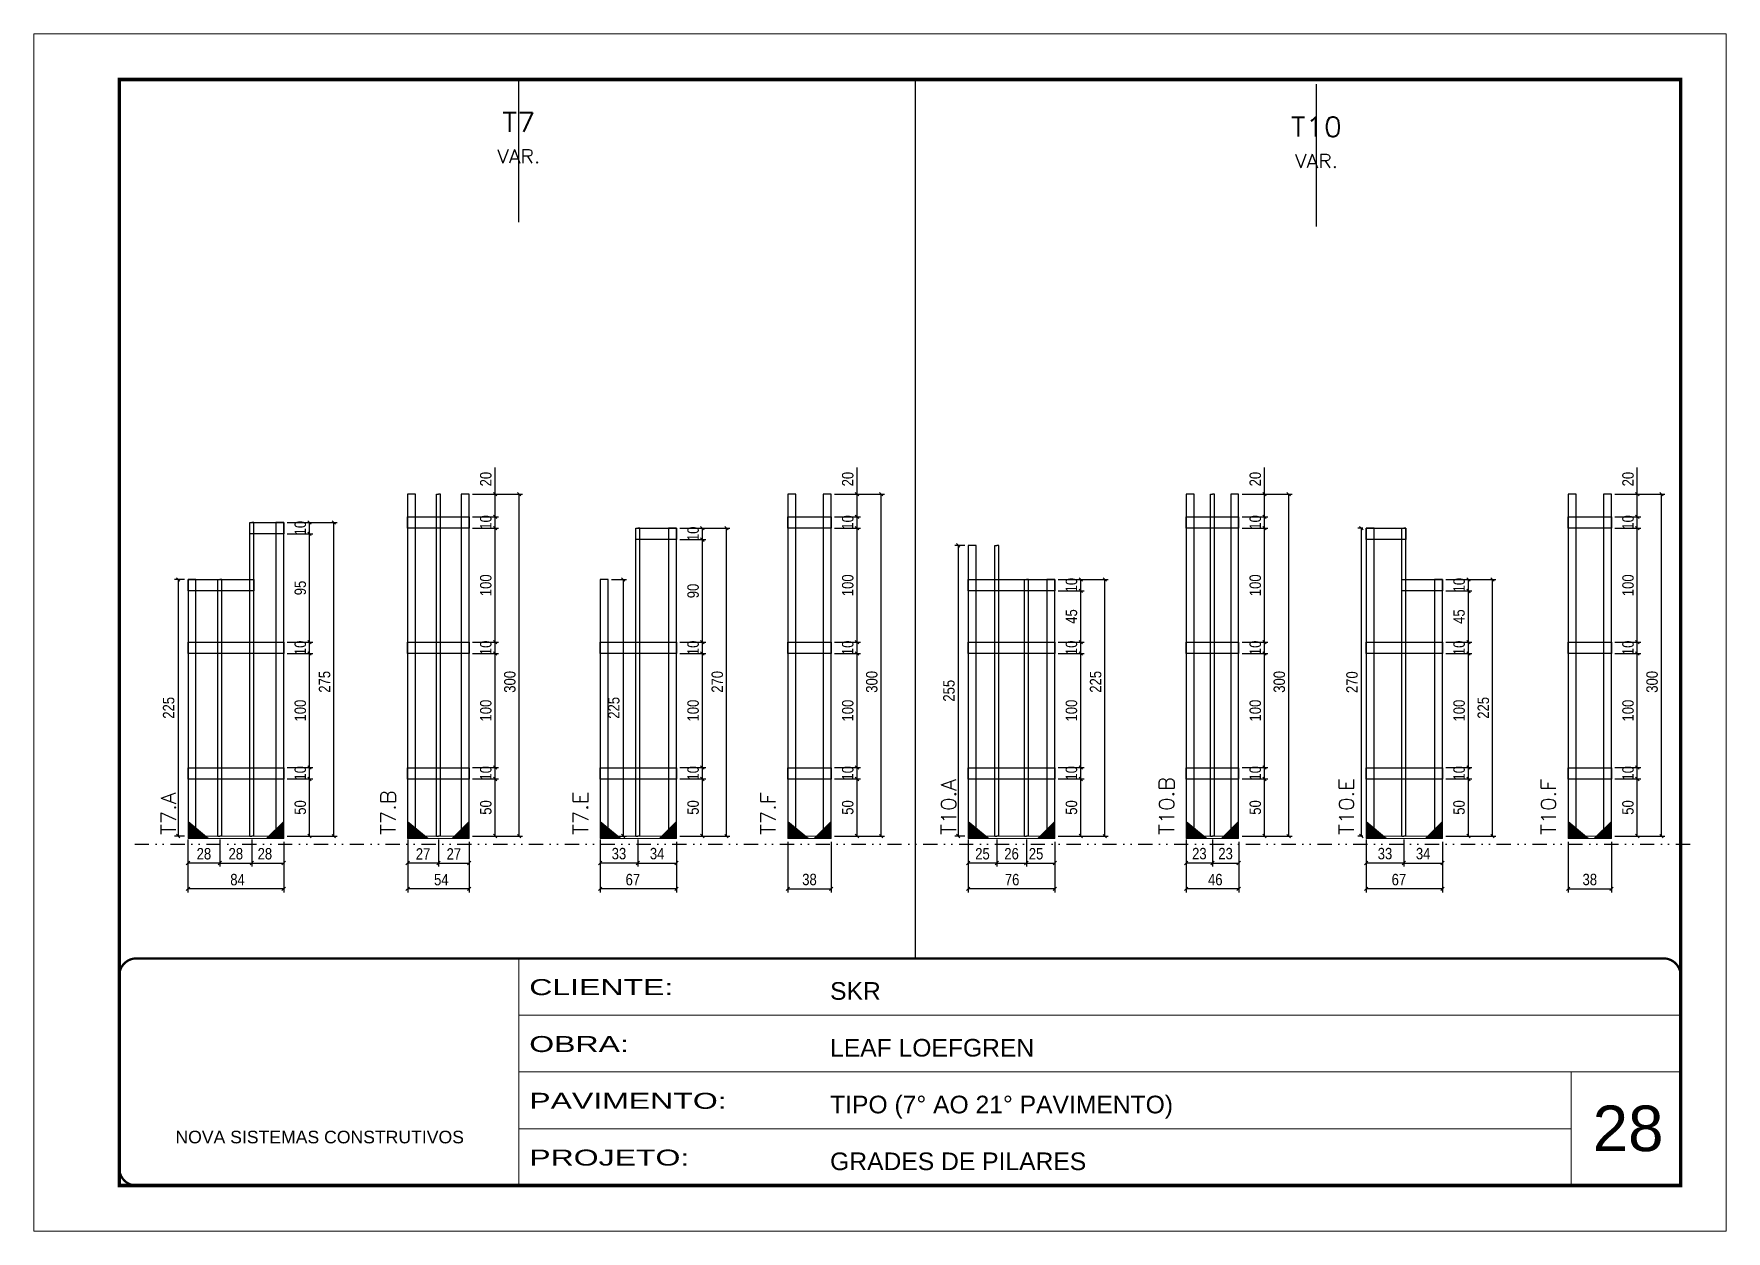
# Model space of a CAD drawing. Extents: x 14400 to 27878, y -21631 to 6985.
# Drawn here: x 19182 to 20667, y -957 to 93 of the extents above; entities that cross this region are included whole.
import ezdxf
from ezdxf.enums import TextEntityAlignment as Align

# ---------------------------------------------------------------- set-up
doc = ezdxf.new("R2010")
doc.units = 0
for name, pattern in [('CONTINUO', [0]), ('DASHED', [0.75, 0.5, -0.25]), ('DIVIDE2', [0.625, 0.25, -0.125, 0, -0.125, 0, -0.125]), ('HIDDEN', [0.375, 0.25, -0.125])]:
    doc.linetypes.add(name, pattern=pattern)
for name, color, linetype, lineweight in [('CARIMBO', 255, 'Continuous', 9), ('Folhas', 255, 'Continuous', 9), ('Madeira', 126, 'Continuous', 18), ('Sarr 2.2x7', 40, 'Continuous', 9), ('SARRAFO DE PRESSAO', 251, 'DASHED', 9), ('Texto Seção', 7, 'Continuous', 15)]:
    doc.layers.add(name, color=color, linetype=linetype, lineweight=lineweight)
for name, color, linetype in [('COTA', 241, 'Continuous'), ('Nível', 160, 'Continuous'), ('SARR_2.2x10', 60, 'Continuous'), ('SARR_3.5x7', 81, 'Continuous'), ('SARR_7x7', 40, 'Continuous'), ('Texto de Titulo', 7, 'Continuous'), ('Texto Qtd Sarr', 242, 'Continuous')]:
    doc.layers.add(name, color=color, linetype=linetype)
doc.styles.add('ARIAL', font='arial.ttf')
doc.styles.add('COTA TECNICA', font='techl___.ttf', dxfattribs={"height": 10})
doc.styles.add('REGUA-120', font='ROMANS.shx', dxfattribs={"height": 15})
doc.styles.add('ROMANS', font='romans.shx')
doc.styles.add('Tecnologia', font='')
doc.styles.get('Tecnologia').set_extended_font_data('Forgotten Futurist')
doc.dimstyles.new('PAINEL', dxfattribs={"dimtxt": 10, "dimasz": 3, "dimexe": 3, "dimexo": 3, "dimgap": 3, "dimtad": 1, "dimdec": 1, "dimzin": 12, "dimdsep": 46, "dimtxsty": 'COTA TECNICA', "dimblk1": 'OBLIQUE', "dimblk2": 'OBLIQUE', "dimsah": 1, "dimcen": 0.9, "dimclrd": 4, "dimclre": 4, "dimclrt": 240, "dimadec": 1, "dimazin": 3, "dimtfac": 1, "dimtdec": 1, "dimtmove": 0, "dimatfit": 3, "dimfxl": 1, "dimtolj": 1, "dimtzin": 12, "dimarcsym": 0})

msp = doc.modelspace()

# ---------------------------------------------------------------- texts
at = {"layer": 'CARIMBO', "style": 'ARIAL'}
msp.add_text('28', height=40, dxfattribs=at).set_placement((20549.83, -886.58))
at = {"layer": 'Texto Seção', "style": 'REGUA-120', "width": 1.05}
for s, p in [('T10.A', (19991.22, -609.14)), ('T10.B', (20182.51, -609.14)), ('T10.E', (20340.37, -609.14)), ('T10.F', (20517.58, -609.14)), ('T7.A', (19306.57, -609.14)), ('T7.B', (19499.31, -609.14)), ('T7.E', (19668.25, -609.14)), ('T7.F', (19832.91, -609.14))]:
    msp.add_text(s, height=13, rotation=90, dxfattribs=at).set_placement(p)

# ---------------------------------------------------------------- blocks, each defined once
blk = doc.blocks.new('9999999999')
at = {"color": 30, "linetype": 'CONTINUO'}
for p, q in [((98564.6, 34230.2), (98564.6, 34429.4)), ((98564.6, 34379.6), (99584, 34379.6)), ((98564.6, 34329.8), (99488, 34329.8)), ((99584, 34329.8), (99488, 34329.8)), ((99488, 34329.8), (99488, 34230.2)), ((98564.6, 34280), (99488, 34280))]:
    blk.add_line(p, q, dxfattribs=at)
at = {"color": 30, "linetype": 'CONTINUO', "const_width": 2}
blk.add_lwpolyline([(99584, 34230.2), (99584, 34414.4, 0.414214), (99569, 34429.4), (98229, 34429.4, 0.414214), (98214, 34414.4), (98214, 34245.2, 0.414214), (98229, 34230.2), (99584, 34230.2)], format="xyb", dxfattribs=at)
at = {"layer": 'Folhas'}
blk.add_lwpolyline([(98139, 34190.2), (99624, 34190.2), (99624, 35240.2), (98139, 35240.2)], close=True, dxfattribs=at)
at = {"layer": 'Folhas', "color": 30, "const_width": 3}
blk.add_lwpolyline([(98214, 34230.2), (99584, 34230.2), (99584, 35200.2), (98214, 35200.2)], close=True, dxfattribs=at)
at = {"color": 7, "linetype": 'Continuous', "ltscale": 5, "style": 'ARIAL'}
for s, height, p in [('SKR', 15.48, (98837.7, 34393.1)), ('LEAF LOEFGREN', 15.483, (98837.7, 34343.3)), ('TIPO (7° AO 21° PAVIMENTO)', 15.483, (98837.7, 34293.5)), ('NOVA SISTEMAS CONSTRUTIVOS', 11.059, (98263.2, 34267.2)), ('GRADES DE PILARES', 15.483, (98837.7, 34243.7))]:
    blk.add_text(s, height=height, dxfattribs=at).set_placement(p)
at = {"layer": 'Folhas', "color": 7, "style": 'Tecnologia', "width": 1.5}
for s, p in [('CLIENTE:', (98573.7, 34397.2)), ('OBRA:', (98573.7, 34347.3)), ('PAVIMENTO:', (98573.7, 34297.5)), ('PROJETO:', (98573.7, 34247.7))]:
    blk.add_text(s, height=14, dxfattribs=at).set_placement(p)
blk = doc.blocks.new('titulo1')
at = {"layer": 'Defpoints', "color": 252, "linetype": 'HIDDEN', "ltscale": 2}
blk.add_line((0, 0), (0, 125), dxfattribs=at)
at = {"layer": 'Defpoints', "style": 'ROMANS', "oblique": 15}
blk.add_attdef('FOLHA', text='', height=10, dxfattribs=at).set_placement((0, 15.6), align=Align.MIDDLE_CENTER)
at = {"layer": 'Texto Qtd Sarr', "color": 3, "style": 'ROMANS', "oblique": 15}
for tag, height, p in [('TITULO', 17, (0, 71.4)), ('SEÇÃO', 12, (0, 41.5))]:
    blk.add_attdef(tag, text='', height=height, dxfattribs=at).set_placement(p, align=Align.MIDDLE_CENTER)
blk = doc.blocks.new('_Oblique')
at = {"color": 0, "linetype": 'ByBlock', "lineweight": -2}
blk.add_line((-0.5, -0.5), (0.5, 0.5), dxfattribs=at)
blk = doc.blocks.new('*D7256')
at = {"layer": 'COTA', "color": 4, "lineweight": -2, "transparency": 16777216}
for p, q in [((19317.2, -628.4), (19317.2, -659.6)), ((19401.2, -628.4), (19401.2, -659.6)), ((19401.2, -656.6), (19317.2, -656.6))]:
    blk.add_line(p, q, dxfattribs=at)
at = {"layer": 'Defpoints', "color": 0, "transparency": 16777216}
for p in [(19317.2, -625.4), (19401.2, -625.4), (19317.2, -656.6)]:
    blk.add_point(p, dxfattribs=at)
at = {"layer": 'COTA', "color": 4, "lineweight": -2, "transparency": 16777216, "xscale": 3, "yscale": 3, "zscale": 3, "rotation": 180}
blk.add_blockref('_Oblique', (19317.2, -656.6), dxfattribs=at)
at = {"layer": 'COTA', "color": 4, "lineweight": -2, "transparency": 16777216, "xscale": 3, "yscale": 3, "zscale": 3}
blk.add_blockref('_Oblique', (19401.2, -656.6), dxfattribs=at)
at = {"layer": 'COTA', "color": 240, "transparency": 16777216, "insert": (19360.7, -648.5), "char_height": 10, "attachment_point": 5, "style": 'COTA TECNICA'}
blk.add_mtext('\\A1;84', dxfattribs=at)
blk = doc.blocks.new('*D7257')
at = {"layer": 'COTA', "color": 4, "lineweight": -2, "transparency": 16777216}
for p, q in [((19317.2, -613.2), (19317.2, -636.9)), ((19345.2, -613.2), (19345.2, -636.9)), ((19345.2, -633.9), (19317.2, -633.9))]:
    blk.add_line(p, q, dxfattribs=at)
at = {"layer": 'Defpoints', "color": 0, "transparency": 16777216}
for p in [(19317.2, -610.2), (19345.2, -610.2), (19317.2, -633.9)]:
    blk.add_point(p, dxfattribs=at)
at = {"layer": 'COTA', "color": 4, "lineweight": -2, "transparency": 16777216, "xscale": 3, "yscale": 3, "zscale": 3, "rotation": 180}
blk.add_blockref('_Oblique', (19317.2, -633.9), dxfattribs=at)
at = {"layer": 'COTA', "color": 4, "lineweight": -2, "transparency": 16777216, "xscale": 3, "yscale": 3, "zscale": 3}
blk.add_blockref('_Oblique', (19345.2, -633.9), dxfattribs=at)
at = {"layer": 'COTA', "color": 240, "transparency": 16777216, "insert": (19331.2, -625.8), "char_height": 10, "attachment_point": 5, "style": 'COTA TECNICA'}
blk.add_mtext('\\A1;28', dxfattribs=at)
blk = doc.blocks.new('*D7258')
at = {"layer": 'COTA', "color": 4, "lineweight": -2, "transparency": 16777216}
for p, q in [((19373.2, -613.2), (19373.2, -636.9)), ((19401.2, -615.4), (19401.2, -636.9)), ((19373.2, -633.9), (19401.2, -633.9))]:
    blk.add_line(p, q, dxfattribs=at)
at = {"layer": 'Defpoints', "color": 0, "transparency": 16777216}
for p in [(19373.2, -610.2), (19401.2, -612.4), (19401.2, -633.9)]:
    blk.add_point(p, dxfattribs=at)
at = {"layer": 'COTA', "color": 4, "lineweight": -2, "transparency": 16777216, "xscale": 3, "yscale": 3, "zscale": 3, "rotation": 180}
blk.add_blockref('_Oblique', (19373.2, -633.9), dxfattribs=at)
at = {"layer": 'COTA', "color": 4, "lineweight": -2, "transparency": 16777216, "xscale": 3, "yscale": 3, "zscale": 3}
blk.add_blockref('_Oblique', (19401.2, -633.9), dxfattribs=at)
at = {"layer": 'COTA', "color": 240, "transparency": 16777216, "insert": (19384.7, -625.8), "char_height": 10, "attachment_point": 5, "style": 'COTA TECNICA'}
blk.add_mtext('\\A1;28', dxfattribs=at)
blk = doc.blocks.new('*D7259')
at = {"layer": 'COTA', "color": 4, "lineweight": -2, "transparency": 16777216}
for p, q in [((19404.2, -560.2), (19426.9, -560.2)), ((19423.9, -610.2), (19423.9, -560.2)), ((19404.2, -610.2), (19426.9, -610.2))]:
    blk.add_line(p, q, dxfattribs=at)
at = {"layer": 'Defpoints', "color": 0, "transparency": 16777216}
for p in [(19401.2, -560.2), (19423.9, -560.2), (19401.2, -610.2)]:
    blk.add_point(p, dxfattribs=at)
at = {"layer": 'COTA', "color": 4, "lineweight": -2, "transparency": 16777216, "xscale": 3, "yscale": 3, "zscale": 3}
for p, rotation in [((19423.9, -560.2), 90), ((19423.9, -610.2), 270)]:
    blk.add_blockref('_Oblique', p, dxfattribs=dict(at, rotation=rotation))
at = {"layer": 'COTA', "color": 240, "transparency": 16777216, "insert": (19415.8, -585.2), "char_height": 10, "attachment_point": 5, "rotation": 90, "style": 'COTA TECNICA'}
blk.add_mtext('\\A1;50', dxfattribs=at)
blk = doc.blocks.new('*D7260')
at = {"layer": 'COTA', "color": 4, "lineweight": -2, "transparency": 16777216}
for p, q in [((19345.2, -613.2), (19345.2, -636.9)), ((19373.2, -613.2), (19373.2, -636.9)), ((19345.2, -633.9), (19373.2, -633.9))]:
    blk.add_line(p, q, dxfattribs=at)
at = {"layer": 'Defpoints', "color": 0, "transparency": 16777216}
for p in [(19345.2, -610.2), (19373.2, -610.2), (19373.2, -633.9)]:
    blk.add_point(p, dxfattribs=at)
at = {"layer": 'COTA', "color": 4, "lineweight": -2, "transparency": 16777216, "xscale": 3, "yscale": 3, "zscale": 3, "rotation": 180}
blk.add_blockref('_Oblique', (19345.2, -633.9), dxfattribs=at)
at = {"layer": 'COTA', "color": 4, "lineweight": -2, "transparency": 16777216, "xscale": 3, "yscale": 3, "zscale": 3}
blk.add_blockref('_Oblique', (19373.2, -633.9), dxfattribs=at)
at = {"layer": 'COTA', "color": 240, "transparency": 16777216, "insert": (19359.2, -625.8), "char_height": 10, "attachment_point": 5, "style": 'COTA TECNICA'}
blk.add_mtext('\\A1;28', dxfattribs=at)
blk = doc.blocks.new('*D7261')
at = {"layer": 'COTA', "color": 4, "lineweight": -2, "transparency": 16777216}
for p, q in [((19404.2, -550.2), (19426.9, -550.2)), ((19404.2, -560.2), (19426.9, -560.2)), ((19423.9, -560.2), (19423.9, -550.2))]:
    blk.add_line(p, q, dxfattribs=at)
at = {"layer": 'Defpoints', "color": 0, "transparency": 16777216}
for p in [(19401.2, -550.2), (19401.2, -560.2), (19423.9, -550.2)]:
    blk.add_point(p, dxfattribs=at)
at = {"layer": 'COTA', "color": 4, "lineweight": -2, "transparency": 16777216, "xscale": 3, "yscale": 3, "zscale": 3}
for p, rotation in [((19423.9, -550.2), 90), ((19423.9, -560.2), 270)]:
    blk.add_blockref('_Oblique', p, dxfattribs=dict(at, rotation=rotation))
at = {"layer": 'COTA', "color": 240, "transparency": 16777216, "insert": (19415.8, -555.2), "char_height": 10, "attachment_point": 5, "rotation": 90, "style": 'COTA TECNICA'}
blk.add_mtext('\\A1;10', dxfattribs=at)
blk = doc.blocks.new('*D7262')
at = {"layer": 'COTA', "color": 4, "lineweight": -2, "transparency": 16777216}
for p, q in [((19404.2, -450.2), (19426.9, -450.2)), ((19423.9, -550.2), (19423.9, -450.2)), ((19404.2, -550.2), (19426.9, -550.2))]:
    blk.add_line(p, q, dxfattribs=at)
at = {"layer": 'Defpoints', "color": 0, "transparency": 16777216}
for p in [(19401.2, -450.2), (19423.9, -450.2), (19401.2, -550.2)]:
    blk.add_point(p, dxfattribs=at)
at = {"layer": 'COTA', "color": 4, "lineweight": -2, "transparency": 16777216, "xscale": 3, "yscale": 3, "zscale": 3}
for p, rotation in [((19423.9, -450.2), 90), ((19423.9, -550.2), 270)]:
    blk.add_blockref('_Oblique', p, dxfattribs=dict(at, rotation=rotation))
at = {"layer": 'COTA', "color": 240, "transparency": 16777216, "insert": (19415.8, -500.2), "char_height": 10, "attachment_point": 5, "rotation": 90, "style": 'COTA TECNICA'}
blk.add_mtext('\\A1;100', dxfattribs=at)
blk = doc.blocks.new('*D7263')
at = {"layer": 'COTA', "color": 4, "lineweight": -2, "transparency": 16777216}
for p, q in [((19404.2, -440.2), (19426.9, -440.2)), ((19423.9, -450.2), (19423.9, -440.2)), ((19404.2, -450.2), (19426.9, -450.2))]:
    blk.add_line(p, q, dxfattribs=at)
at = {"layer": 'Defpoints', "color": 0, "transparency": 16777216}
for p in [(19401.2, -440.2), (19423.9, -440.2), (19401.2, -450.2)]:
    blk.add_point(p, dxfattribs=at)
at = {"layer": 'COTA', "color": 4, "lineweight": -2, "transparency": 16777216, "xscale": 3, "yscale": 3, "zscale": 3}
for p, rotation in [((19423.9, -440.2), 90), ((19423.9, -450.2), 270)]:
    blk.add_blockref('_Oblique', p, dxfattribs=dict(at, rotation=rotation))
at = {"layer": 'COTA', "color": 240, "transparency": 16777216, "insert": (19415.8, -445.2), "char_height": 10, "attachment_point": 5, "rotation": 90, "style": 'COTA TECNICA'}
blk.add_mtext('\\A1;10', dxfattribs=at)
blk = doc.blocks.new('*D7264')
at = {"layer": 'COTA', "color": 4, "lineweight": -2, "transparency": 16777216}
for p, q in [((19404.2, -345.2), (19426.9, -345.2)), ((19423.9, -440.2), (19423.9, -345.2)), ((19404.2, -440.2), (19426.9, -440.2))]:
    blk.add_line(p, q, dxfattribs=at)
at = {"layer": 'Defpoints', "color": 0, "transparency": 16777216}
for p in [(19401.2, -345.2), (19423.9, -345.2), (19401.2, -440.2)]:
    blk.add_point(p, dxfattribs=at)
at = {"layer": 'COTA', "color": 4, "lineweight": -2, "transparency": 16777216, "xscale": 3, "yscale": 3, "zscale": 3}
for p, rotation in [((19423.9, -345.2), 90), ((19423.9, -440.2), 270)]:
    blk.add_blockref('_Oblique', p, dxfattribs=dict(at, rotation=rotation))
at = {"layer": 'COTA', "color": 240, "transparency": 16777216, "insert": (19415.8, -392.7), "char_height": 10, "attachment_point": 5, "rotation": 90, "style": 'COTA TECNICA'}
blk.add_mtext('\\A1;95', dxfattribs=at)
blk = doc.blocks.new('*D7265')
at = {"layer": 'COTA', "color": 4, "lineweight": -2, "transparency": 16777216}
for p, q in [((19404.2, -335.2), (19426.9, -335.2)), ((19423.9, -345.2), (19423.9, -335.2)), ((19404.2, -345.2), (19426.9, -345.2))]:
    blk.add_line(p, q, dxfattribs=at)
at = {"layer": 'Defpoints', "color": 0, "transparency": 16777216}
for p in [(19401.2, -335.2), (19423.9, -335.2), (19401.2, -345.2)]:
    blk.add_point(p, dxfattribs=at)
at = {"layer": 'COTA', "color": 4, "lineweight": -2, "transparency": 16777216, "xscale": 3, "yscale": 3, "zscale": 3}
for p, rotation in [((19423.9, -335.2), 90), ((19423.9, -345.2), 270)]:
    blk.add_blockref('_Oblique', p, dxfattribs=dict(at, rotation=rotation))
at = {"layer": 'COTA', "color": 240, "transparency": 16777216, "insert": (19415.8, -340.2), "char_height": 10, "attachment_point": 5, "rotation": 90, "style": 'COTA TECNICA'}
blk.add_mtext('\\A1;10', dxfattribs=at)
blk = doc.blocks.new('*D7266')
at = {"layer": 'COTA', "color": 4, "lineweight": -2, "transparency": 16777216}
for p, q in [((19404.2, -335.3), (19448.2, -335.3)), ((19445.2, -610.3), (19445.2, -335.3)), ((19404.2, -610.3), (19448.2, -610.3))]:
    blk.add_line(p, q, dxfattribs=at)
at = {"layer": 'Defpoints', "color": 0, "transparency": 16777216}
for p in [(19401.2, -335.3), (19445.2, -335.3), (19401.2, -610.3)]:
    blk.add_point(p, dxfattribs=at)
at = {"layer": 'COTA', "color": 4, "lineweight": -2, "transparency": 16777216, "xscale": 3, "yscale": 3, "zscale": 3}
for p, rotation in [((19445.2, -335.3), 90), ((19445.2, -610.3), 270)]:
    blk.add_blockref('_Oblique', p, dxfattribs=dict(at, rotation=rotation))
at = {"layer": 'COTA', "color": 240, "transparency": 16777216, "insert": (19437.1, -475), "char_height": 10, "attachment_point": 5, "rotation": 90, "style": 'COTA TECNICA'}
blk.add_mtext('\\A1;275', dxfattribs=at)
blk = doc.blocks.new('*D7247')
at = {"layer": 'COTA', "color": 4, "lineweight": -2, "transparency": 16777216}
for p, q in [((19510, -628.4), (19510, -659.6)), ((19564, -628.4), (19564, -659.6)), ((19564, -656.6), (19510, -656.6))]:
    blk.add_line(p, q, dxfattribs=at)
at = {"layer": 'Defpoints', "color": 0, "transparency": 16777216}
for p in [(19510, -625.4), (19564, -625.4), (19510, -656.6)]:
    blk.add_point(p, dxfattribs=at)
at = {"layer": 'COTA', "color": 4, "lineweight": -2, "transparency": 16777216, "xscale": 3, "yscale": 3, "zscale": 3, "rotation": 180}
blk.add_blockref('_Oblique', (19510, -656.6), dxfattribs=at)
at = {"layer": 'COTA', "color": 4, "lineweight": -2, "transparency": 16777216, "xscale": 3, "yscale": 3, "zscale": 3}
blk.add_blockref('_Oblique', (19564, -656.6), dxfattribs=at)
at = {"layer": 'COTA', "color": 240, "transparency": 16777216, "insert": (19539.5, -648.5), "char_height": 10, "attachment_point": 5, "style": 'COTA TECNICA'}
blk.add_mtext('\\A1;54', dxfattribs=at)
blk = doc.blocks.new('*D7248')
at = {"layer": 'COTA', "color": 4, "lineweight": -2, "transparency": 16777216}
for p, q in [((19510, -613.2), (19510, -636.9)), ((19537, -613.2), (19537, -636.9)), ((19537, -633.9), (19510, -633.9))]:
    blk.add_line(p, q, dxfattribs=at)
at = {"layer": 'Defpoints', "color": 0, "transparency": 16777216}
for p in [(19510, -610.2), (19537, -610.2), (19510, -633.9)]:
    blk.add_point(p, dxfattribs=at)
at = {"layer": 'COTA', "color": 4, "lineweight": -2, "transparency": 16777216, "xscale": 3, "yscale": 3, "zscale": 3, "rotation": 180}
blk.add_blockref('_Oblique', (19510, -633.9), dxfattribs=at)
at = {"layer": 'COTA', "color": 4, "lineweight": -2, "transparency": 16777216, "xscale": 3, "yscale": 3, "zscale": 3}
blk.add_blockref('_Oblique', (19537, -633.9), dxfattribs=at)
at = {"layer": 'COTA', "color": 240, "transparency": 16777216, "insert": (19523.5, -625.9), "char_height": 10, "attachment_point": 5, "style": 'COTA TECNICA'}
blk.add_mtext('\\A1;27', dxfattribs=at)
blk = doc.blocks.new('*D7249')
at = {"layer": 'COTA', "color": 4, "lineweight": -2, "transparency": 16777216}
for p, q in [((19567, -560.2), (19589.7, -560.2)), ((19586.7, -610.2), (19586.7, -560.2)), ((19567, -610.2), (19589.7, -610.2))]:
    blk.add_line(p, q, dxfattribs=at)
at = {"layer": 'Defpoints', "color": 0, "transparency": 16777216}
for p in [(19564, -560.2), (19586.7, -560.2), (19564, -610.2)]:
    blk.add_point(p, dxfattribs=at)
at = {"layer": 'COTA', "color": 4, "lineweight": -2, "transparency": 16777216, "xscale": 3, "yscale": 3, "zscale": 3}
for p, rotation in [((19586.7, -560.2), 90), ((19586.7, -610.2), 270)]:
    blk.add_blockref('_Oblique', p, dxfattribs=dict(at, rotation=rotation))
at = {"layer": 'COTA', "color": 240, "transparency": 16777216, "insert": (19578.6, -585.2), "char_height": 10, "attachment_point": 5, "rotation": 90, "style": 'COTA TECNICA'}
blk.add_mtext('\\A1;50', dxfattribs=at)
blk = doc.blocks.new('*D7250')
at = {"layer": 'COTA', "color": 4, "lineweight": -2, "transparency": 16777216}
for p, q in [((19567, -550.2), (19589.7, -550.2)), ((19567, -560.2), (19589.7, -560.2)), ((19586.7, -560.2), (19586.7, -550.2))]:
    blk.add_line(p, q, dxfattribs=at)
at = {"layer": 'Defpoints', "color": 0, "transparency": 16777216}
for p in [(19564, -550.2), (19564, -560.2), (19586.7, -550.2)]:
    blk.add_point(p, dxfattribs=at)
at = {"layer": 'COTA', "color": 4, "lineweight": -2, "transparency": 16777216, "xscale": 3, "yscale": 3, "zscale": 3}
for p, rotation in [((19586.7, -550.2), 90), ((19586.7, -560.2), 270)]:
    blk.add_blockref('_Oblique', p, dxfattribs=dict(at, rotation=rotation))
at = {"layer": 'COTA', "color": 240, "transparency": 16777216, "insert": (19578.6, -555.2), "char_height": 10, "attachment_point": 5, "rotation": 90, "style": 'COTA TECNICA'}
blk.add_mtext('\\A1;10', dxfattribs=at)
blk = doc.blocks.new('*D7251')
at = {"layer": 'COTA', "color": 4, "lineweight": -2, "transparency": 16777216}
for p, q in [((19567, -450.2), (19589.7, -450.2)), ((19586.7, -550.2), (19586.7, -450.2)), ((19567, -550.2), (19589.7, -550.2))]:
    blk.add_line(p, q, dxfattribs=at)
at = {"layer": 'Defpoints', "color": 0, "transparency": 16777216}
for p in [(19564, -450.2), (19586.7, -450.2), (19564, -550.2)]:
    blk.add_point(p, dxfattribs=at)
at = {"layer": 'COTA', "color": 4, "lineweight": -2, "transparency": 16777216, "xscale": 3, "yscale": 3, "zscale": 3}
for p, rotation in [((19586.7, -450.2), 90), ((19586.7, -550.2), 270)]:
    blk.add_blockref('_Oblique', p, dxfattribs=dict(at, rotation=rotation))
at = {"layer": 'COTA', "color": 240, "transparency": 16777216, "insert": (19578.6, -500.2), "char_height": 10, "attachment_point": 5, "rotation": 90, "style": 'COTA TECNICA'}
blk.add_mtext('\\A1;100', dxfattribs=at)
blk = doc.blocks.new('*D7252')
at = {"layer": 'COTA', "color": 4, "lineweight": -2, "transparency": 16777216}
for p, q in [((19567, -440.2), (19589.7, -440.2)), ((19586.7, -450.2), (19586.7, -440.2)), ((19567, -450.2), (19589.7, -450.2))]:
    blk.add_line(p, q, dxfattribs=at)
at = {"layer": 'Defpoints', "color": 0, "transparency": 16777216}
for p in [(19564, -440.2), (19586.7, -440.2), (19564, -450.2)]:
    blk.add_point(p, dxfattribs=at)
at = {"layer": 'COTA', "color": 4, "lineweight": -2, "transparency": 16777216, "xscale": 3, "yscale": 3, "zscale": 3}
for p, rotation in [((19586.7, -440.2), 90), ((19586.7, -450.2), 270)]:
    blk.add_blockref('_Oblique', p, dxfattribs=dict(at, rotation=rotation))
at = {"layer": 'COTA', "color": 240, "transparency": 16777216, "insert": (19578.6, -445.2), "char_height": 10, "attachment_point": 5, "rotation": 90, "style": 'COTA TECNICA'}
blk.add_mtext('\\A1;10', dxfattribs=at)
blk = doc.blocks.new('*D7253')
at = {"layer": 'COTA', "color": 4, "lineweight": -2, "transparency": 16777216}
for p, q in [((19567, -340.3), (19589.7, -340.3)), ((19586.7, -440.2), (19586.7, -340.3)), ((19567, -440.2), (19589.7, -440.2))]:
    blk.add_line(p, q, dxfattribs=at)
at = {"layer": 'Defpoints', "color": 0, "transparency": 16777216}
for p in [(19564, -340.3), (19586.7, -340.3), (19564, -440.2)]:
    blk.add_point(p, dxfattribs=at)
at = {"layer": 'COTA', "color": 4, "lineweight": -2, "transparency": 16777216, "xscale": 3, "yscale": 3, "zscale": 3}
for p, rotation in [((19586.7, -340.3), 90), ((19586.7, -440.2), 270)]:
    blk.add_blockref('_Oblique', p, dxfattribs=dict(at, rotation=rotation))
at = {"layer": 'COTA', "color": 240, "transparency": 16777216, "insert": (19578.6, -390.3), "char_height": 10, "attachment_point": 5, "rotation": 90, "style": 'COTA TECNICA'}
blk.add_mtext('\\A1;100', dxfattribs=at)
blk = doc.blocks.new('*D7254')
at = {"layer": 'COTA', "color": 4, "lineweight": -2, "transparency": 16777216}
for p, q in [((19567, -330.2), (19589.7, -330.2)), ((19567, -340.2), (19589.7, -340.2)), ((19586.7, -340.2), (19586.7, -330.2))]:
    blk.add_line(p, q, dxfattribs=at)
at = {"layer": 'Defpoints', "color": 0, "transparency": 16777216}
for p in [(19564, -330.2), (19564, -340.2), (19586.7, -330.2)]:
    blk.add_point(p, dxfattribs=at)
at = {"layer": 'COTA', "color": 4, "lineweight": -2, "transparency": 16777216, "xscale": 3, "yscale": 3, "zscale": 3}
for p, rotation in [((19586.7, -330.2), 90), ((19586.7, -340.2), 270)]:
    blk.add_blockref('_Oblique', p, dxfattribs=dict(at, rotation=rotation))
at = {"layer": 'COTA', "color": 240, "transparency": 16777216, "insert": (19578.6, -335.2), "char_height": 10, "attachment_point": 5, "rotation": 90, "style": 'COTA TECNICA'}
blk.add_mtext('\\A1;10', dxfattribs=at)
blk = doc.blocks.new('*D7255')
at = {"layer": 'COTA', "color": 4, "lineweight": -2, "transparency": 16777216}
for p, q in [((19567, -310.3), (19610.9, -310.3)), ((19607.9, -610.3), (19607.9, -310.3)), ((19567, -610.3), (19610.9, -610.3))]:
    blk.add_line(p, q, dxfattribs=at)
at = {"layer": 'Defpoints', "color": 0, "transparency": 16777216}
for p in [(19564, -310.3), (19607.9, -310.3), (19564, -610.3)]:
    blk.add_point(p, dxfattribs=at)
at = {"layer": 'COTA', "color": 4, "lineweight": -2, "transparency": 16777216, "xscale": 3, "yscale": 3, "zscale": 3}
for p, rotation in [((19607.9, -310.3), 90), ((19607.9, -610.3), 270)]:
    blk.add_blockref('_Oblique', p, dxfattribs=dict(at, rotation=rotation))
at = {"layer": 'COTA', "color": 240, "transparency": 16777216, "insert": (19599.7, -475), "char_height": 10, "attachment_point": 5, "rotation": 90, "style": 'COTA TECNICA'}
blk.add_mtext('\\A1;300', dxfattribs=at)
blk = doc.blocks.new('*D7246')
at = {"layer": 'COTA', "color": 4, "lineweight": -2, "transparency": 16777216}
for p, q in [((19537, -613.2), (19537, -636.9)), ((19564, -615.4), (19564, -636.9)), ((19537, -633.9), (19564, -633.9))]:
    blk.add_line(p, q, dxfattribs=at)
at = {"layer": 'Defpoints', "color": 0, "transparency": 16777216}
for p in [(19537, -610.2), (19564, -612.4), (19564, -633.9)]:
    blk.add_point(p, dxfattribs=at)
at = {"layer": 'COTA', "color": 4, "lineweight": -2, "transparency": 16777216, "xscale": 3, "yscale": 3, "zscale": 3, "rotation": 180}
blk.add_blockref('_Oblique', (19537, -633.9), dxfattribs=at)
at = {"layer": 'COTA', "color": 4, "lineweight": -2, "transparency": 16777216, "xscale": 3, "yscale": 3, "zscale": 3}
blk.add_blockref('_Oblique', (19564, -633.9), dxfattribs=at)
at = {"layer": 'COTA', "color": 240, "transparency": 16777216, "insert": (19550.5, -625.9), "char_height": 10, "attachment_point": 5, "style": 'COTA TECNICA'}
blk.add_mtext('\\A1;27', dxfattribs=at)
blk = doc.blocks.new('*D7279')
at = {"layer": 'COTA', "color": 4, "lineweight": -2, "transparency": 16777216}
for p, q in [((19314.2, -385.3), (19305.5, -385.3)), ((19308.5, -385.3), (19308.5, -610.2)), ((19314.2, -610.2), (19305.5, -610.2))]:
    blk.add_line(p, q, dxfattribs=at)
at = {"layer": 'Defpoints', "color": 0, "transparency": 16777216}
for p in [(19317.2, -385.3), (19308.5, -610.2), (19317.2, -610.2)]:
    blk.add_point(p, dxfattribs=at)
at = {"layer": 'COTA', "color": 4, "lineweight": -2, "transparency": 16777216, "xscale": 3, "yscale": 3, "zscale": 3}
for p, rotation in [((19308.5, -385.3), 90), ((19308.5, -610.2), 270)]:
    blk.add_blockref('_Oblique', p, dxfattribs=dict(at, rotation=rotation))
at = {"layer": 'COTA', "color": 240, "transparency": 16777216, "insert": (19300.3, -497.8), "char_height": 10, "attachment_point": 5, "rotation": 90, "style": 'COTA TECNICA'}
blk.add_mtext('\\A1;225', dxfattribs=at)
blk = doc.blocks.new('*D7267')
at = {"layer": 'COTA', "color": 4, "lineweight": -2, "transparency": 16777216}
for p, q in [((19884.6, -560.2), (19907.3, -560.2)), ((19904.3, -610.2), (19904.3, -560.2)), ((19884.6, -610.2), (19907.3, -610.2))]:
    blk.add_line(p, q, dxfattribs=at)
at = {"layer": 'Defpoints', "color": 0, "transparency": 16777216}
for p in [(19881.6, -560.2), (19904.3, -560.2), (19881.6, -610.2)]:
    blk.add_point(p, dxfattribs=at)
at = {"layer": 'COTA', "color": 4, "lineweight": -2, "transparency": 16777216, "xscale": 3, "yscale": 3, "zscale": 3}
for p, rotation in [((19904.3, -560.2), 90), ((19904.3, -610.2), 270)]:
    blk.add_blockref('_Oblique', p, dxfattribs=dict(at, rotation=rotation))
at = {"layer": 'COTA', "color": 240, "transparency": 16777216, "insert": (19896.2, -585.2), "char_height": 10, "attachment_point": 5, "rotation": 90, "style": 'COTA TECNICA'}
blk.add_mtext('\\A1;50', dxfattribs=at)
blk = doc.blocks.new('*D7268')
at = {"layer": 'COTA', "color": 4, "lineweight": -2, "transparency": 16777216}
for p, q in [((19884.6, -550.2), (19907.3, -550.2)), ((19884.6, -560.2), (19907.3, -560.2)), ((19904.3, -560.2), (19904.3, -550.2))]:
    blk.add_line(p, q, dxfattribs=at)
at = {"layer": 'Defpoints', "color": 0, "transparency": 16777216}
for p in [(19881.6, -550.2), (19881.6, -560.2), (19904.3, -550.2)]:
    blk.add_point(p, dxfattribs=at)
at = {"layer": 'COTA', "color": 4, "lineweight": -2, "transparency": 16777216, "xscale": 3, "yscale": 3, "zscale": 3}
for p, rotation in [((19904.3, -550.2), 90), ((19904.3, -560.2), 270)]:
    blk.add_blockref('_Oblique', p, dxfattribs=dict(at, rotation=rotation))
at = {"layer": 'COTA', "color": 240, "transparency": 16777216, "insert": (19896.2, -555.2), "char_height": 10, "attachment_point": 5, "rotation": 90, "style": 'COTA TECNICA'}
blk.add_mtext('\\A1;10', dxfattribs=at)
blk = doc.blocks.new('*D7269')
at = {"layer": 'COTA', "color": 4, "lineweight": -2, "transparency": 16777216}
for p, q in [((19884.6, -450.2), (19907.3, -450.2)), ((19904.3, -550.2), (19904.3, -450.2)), ((19884.6, -550.2), (19907.3, -550.2))]:
    blk.add_line(p, q, dxfattribs=at)
at = {"layer": 'Defpoints', "color": 0, "transparency": 16777216}
for p in [(19881.6, -450.2), (19904.3, -450.2), (19881.6, -550.2)]:
    blk.add_point(p, dxfattribs=at)
at = {"layer": 'COTA', "color": 4, "lineweight": -2, "transparency": 16777216, "xscale": 3, "yscale": 3, "zscale": 3}
for p, rotation in [((19904.3, -450.2), 90), ((19904.3, -550.2), 270)]:
    blk.add_blockref('_Oblique', p, dxfattribs=dict(at, rotation=rotation))
at = {"layer": 'COTA', "color": 240, "transparency": 16777216, "insert": (19896.2, -500.2), "char_height": 10, "attachment_point": 5, "rotation": 90, "style": 'COTA TECNICA'}
blk.add_mtext('\\A1;100', dxfattribs=at)
blk = doc.blocks.new('*D7270')
at = {"layer": 'COTA', "color": 4, "lineweight": -2, "transparency": 16777216}
for p, q in [((19884.6, -440.2), (19907.3, -440.2)), ((19904.3, -450.2), (19904.3, -440.2)), ((19884.6, -450.2), (19907.3, -450.2))]:
    blk.add_line(p, q, dxfattribs=at)
at = {"layer": 'Defpoints', "color": 0, "transparency": 16777216}
for p in [(19881.6, -440.2), (19904.3, -440.2), (19881.6, -450.2)]:
    blk.add_point(p, dxfattribs=at)
at = {"layer": 'COTA', "color": 4, "lineweight": -2, "transparency": 16777216, "xscale": 3, "yscale": 3, "zscale": 3}
for p, rotation in [((19904.3, -440.2), 90), ((19904.3, -450.2), 270)]:
    blk.add_blockref('_Oblique', p, dxfattribs=dict(at, rotation=rotation))
at = {"layer": 'COTA', "color": 240, "transparency": 16777216, "insert": (19896.2, -445.2), "char_height": 10, "attachment_point": 5, "rotation": 90, "style": 'COTA TECNICA'}
blk.add_mtext('\\A1;10', dxfattribs=at)
blk = doc.blocks.new('*D7272')
at = {"layer": 'COTA', "color": 4, "lineweight": -2, "transparency": 16777216}
for p, q in [((19884.6, -330.2), (19907.3, -330.2)), ((19884.6, -340.2), (19907.3, -340.2)), ((19904.3, -340.2), (19904.3, -330.2))]:
    blk.add_line(p, q, dxfattribs=at)
at = {"layer": 'Defpoints', "color": 0, "transparency": 16777216}
for p in [(19881.6, -330.2), (19881.6, -340.2), (19904.3, -330.2)]:
    blk.add_point(p, dxfattribs=at)
at = {"layer": 'COTA', "color": 4, "lineweight": -2, "transparency": 16777216, "xscale": 3, "yscale": 3, "zscale": 3}
for p, rotation in [((19904.3, -330.2), 90), ((19904.3, -340.2), 270)]:
    blk.add_blockref('_Oblique', p, dxfattribs=dict(at, rotation=rotation))
at = {"layer": 'COTA', "color": 240, "transparency": 16777216, "insert": (19896.2, -335.2), "char_height": 10, "attachment_point": 5, "rotation": 90, "style": 'COTA TECNICA'}
blk.add_mtext('\\A1;10', dxfattribs=at)
blk = doc.blocks.new('*D7273')
at = {"layer": 'COTA', "color": 4, "lineweight": -2, "transparency": 16777216}
for p, q in [((19884.6, -310.3), (19928.5, -310.3)), ((19925.5, -610.3), (19925.5, -310.3)), ((19884.6, -610.3), (19928.5, -610.3))]:
    blk.add_line(p, q, dxfattribs=at)
at = {"layer": 'Defpoints', "color": 0, "transparency": 16777216}
for p in [(19881.6, -310.3), (19925.5, -310.3), (19881.6, -610.3)]:
    blk.add_point(p, dxfattribs=at)
at = {"layer": 'COTA', "color": 4, "lineweight": -2, "transparency": 16777216, "xscale": 3, "yscale": 3, "zscale": 3}
for p, rotation in [((19925.5, -310.3), 90), ((19925.5, -610.3), 270)]:
    blk.add_blockref('_Oblique', p, dxfattribs=dict(at, rotation=rotation))
at = {"layer": 'COTA', "color": 240, "transparency": 16777216, "insert": (19917.3, -475), "char_height": 10, "attachment_point": 5, "rotation": 90, "style": 'COTA TECNICA'}
blk.add_mtext('\\A1;300', dxfattribs=at)
blk = doc.blocks.new('*D7277')
at = {"layer": 'COTA', "color": 4, "lineweight": -2, "transparency": 16777216}
for p, q in [((19843.6, -615.4), (19843.6, -659.6)), ((19881.6, -615.4), (19881.6, -659.6)), ((19843.6, -656.6), (19881.6, -656.6))]:
    blk.add_line(p, q, dxfattribs=at)
at = {"layer": 'Defpoints', "color": 0, "transparency": 16777216}
for p in [(19843.6, -612.4), (19881.6, -612.4), (19881.6, -656.6)]:
    blk.add_point(p, dxfattribs=at)
at = {"layer": 'COTA', "color": 4, "lineweight": -2, "transparency": 16777216, "xscale": 3, "yscale": 3, "zscale": 3, "rotation": 180}
blk.add_blockref('_Oblique', (19843.6, -656.6), dxfattribs=at)
at = {"layer": 'COTA', "color": 4, "lineweight": -2, "transparency": 16777216, "xscale": 3, "yscale": 3, "zscale": 3}
blk.add_blockref('_Oblique', (19881.6, -656.6), dxfattribs=at)
at = {"layer": 'COTA', "color": 240, "transparency": 16777216, "insert": (19862.6, -648.4), "char_height": 10, "attachment_point": 5, "style": 'COTA TECNICA'}
blk.add_mtext('\\A1;38', dxfattribs=at)
blk = doc.blocks.new('*D7276')
at = {"layer": 'COTA', "color": 4, "lineweight": -2, "transparency": 16777216}
for p, q in [((19586.7, -310.3), (19586.7, -287.1)), ((19567, -310.3), (19589.7, -310.3)), ((19586.7, -330.3), (19586.7, -310.3)), ((19567, -330.3), (19589.7, -330.3))]:
    blk.add_line(p, q, dxfattribs=at)
at = {"layer": 'Defpoints', "color": 0, "transparency": 16777216}
for p in [(19564, -310.3), (19586.7, -310.3), (19564, -330.3)]:
    blk.add_point(p, dxfattribs=at)
at = {"layer": 'COTA', "color": 4, "lineweight": -2, "transparency": 16777216, "xscale": 3, "yscale": 3, "zscale": 3}
for p, rotation in [((19586.7, -310.3), 90), ((19586.7, -330.3), 270)]:
    blk.add_blockref('_Oblique', p, dxfattribs=dict(at, rotation=rotation))
at = {"layer": 'COTA', "color": 240, "transparency": 16777216, "insert": (19578.6, -297.2), "char_height": 10, "attachment_point": 5, "rotation": 90, "style": 'COTA TECNICA'}
blk.add_mtext('\\A1;20', dxfattribs=at)
blk = doc.blocks.new('*D7236')
at = {"layer": 'COTA', "color": 4, "lineweight": -2, "transparency": 16777216}
for p, q in [((19678.9, -628.4), (19678.9, -659.6)), ((19745.9, -628.4), (19745.9, -659.6)), ((19745.9, -656.6), (19678.9, -656.6))]:
    blk.add_line(p, q, dxfattribs=at)
at = {"layer": 'Defpoints', "color": 0, "transparency": 16777216}
for p in [(19678.9, -625.4), (19745.9, -625.4), (19678.9, -656.6)]:
    blk.add_point(p, dxfattribs=at)
at = {"layer": 'COTA', "color": 4, "lineweight": -2, "transparency": 16777216, "xscale": 3, "yscale": 3, "zscale": 3, "rotation": 180}
blk.add_blockref('_Oblique', (19678.9, -656.6), dxfattribs=at)
at = {"layer": 'COTA', "color": 4, "lineweight": -2, "transparency": 16777216, "xscale": 3, "yscale": 3, "zscale": 3}
blk.add_blockref('_Oblique', (19745.9, -656.6), dxfattribs=at)
at = {"layer": 'COTA', "color": 240, "transparency": 16777216, "insert": (19707.6, -648.5), "char_height": 10, "attachment_point": 5, "style": 'COTA TECNICA'}
blk.add_mtext('\\A1;67', dxfattribs=at)
blk = doc.blocks.new('*D7237')
at = {"layer": 'COTA', "color": 4, "lineweight": -2, "transparency": 16777216}
for p, q in [((19678.9, -613.2), (19678.9, -636.9)), ((19711.9, -613.2), (19711.9, -636.9)), ((19711.9, -633.9), (19678.9, -633.9))]:
    blk.add_line(p, q, dxfattribs=at)
at = {"layer": 'Defpoints', "color": 0, "transparency": 16777216}
for p in [(19678.9, -610.2), (19711.9, -610.2), (19678.9, -633.9)]:
    blk.add_point(p, dxfattribs=at)
at = {"layer": 'COTA', "color": 4, "lineweight": -2, "transparency": 16777216, "xscale": 3, "yscale": 3, "zscale": 3, "rotation": 180}
blk.add_blockref('_Oblique', (19678.9, -633.9), dxfattribs=at)
at = {"layer": 'COTA', "color": 4, "lineweight": -2, "transparency": 16777216, "xscale": 3, "yscale": 3, "zscale": 3}
blk.add_blockref('_Oblique', (19711.9, -633.9), dxfattribs=at)
at = {"layer": 'COTA', "color": 240, "transparency": 16777216, "insert": (19695.4, -625.7), "char_height": 10, "attachment_point": 5, "style": 'COTA TECNICA'}
blk.add_mtext('\\A1;33', dxfattribs=at)
blk = doc.blocks.new('*D7238')
at = {"layer": 'COTA', "color": 4, "lineweight": -2, "transparency": 16777216}
for p, q in [((19748.9, -560.2), (19771.6, -560.2)), ((19768.6, -610.2), (19768.6, -560.2)), ((19748.9, -610.2), (19771.6, -610.2))]:
    blk.add_line(p, q, dxfattribs=at)
at = {"layer": 'Defpoints', "color": 0, "transparency": 16777216}
for p in [(19745.9, -560.2), (19768.6, -560.2), (19745.9, -610.2)]:
    blk.add_point(p, dxfattribs=at)
at = {"layer": 'COTA', "color": 4, "lineweight": -2, "transparency": 16777216, "xscale": 3, "yscale": 3, "zscale": 3}
for p, rotation in [((19768.6, -560.2), 90), ((19768.6, -610.2), 270)]:
    blk.add_blockref('_Oblique', p, dxfattribs=dict(at, rotation=rotation))
at = {"layer": 'COTA', "color": 240, "transparency": 16777216, "insert": (19760.5, -585.2), "char_height": 10, "attachment_point": 5, "rotation": 90, "style": 'COTA TECNICA'}
blk.add_mtext('\\A1;50', dxfattribs=at)
blk = doc.blocks.new('*D7239')
at = {"layer": 'COTA', "color": 4, "lineweight": -2, "transparency": 16777216}
for p, q in [((19748.9, -550.2), (19771.6, -550.2)), ((19748.9, -560.2), (19771.6, -560.2)), ((19768.6, -560.2), (19768.6, -550.2))]:
    blk.add_line(p, q, dxfattribs=at)
at = {"layer": 'Defpoints', "color": 0, "transparency": 16777216}
for p in [(19745.9, -550.2), (19745.9, -560.2), (19768.6, -550.2)]:
    blk.add_point(p, dxfattribs=at)
at = {"layer": 'COTA', "color": 4, "lineweight": -2, "transparency": 16777216, "xscale": 3, "yscale": 3, "zscale": 3}
for p, rotation in [((19768.6, -550.2), 90), ((19768.6, -560.2), 270)]:
    blk.add_blockref('_Oblique', p, dxfattribs=dict(at, rotation=rotation))
at = {"layer": 'COTA', "color": 240, "transparency": 16777216, "insert": (19760.5, -555.2), "char_height": 10, "attachment_point": 5, "rotation": 90, "style": 'COTA TECNICA'}
blk.add_mtext('\\A1;10', dxfattribs=at)
blk = doc.blocks.new('*D7240')
at = {"layer": 'COTA', "color": 4, "lineweight": -2, "transparency": 16777216}
for p, q in [((19748.9, -450.2), (19771.6, -450.2)), ((19768.6, -550.2), (19768.6, -450.2)), ((19748.9, -550.2), (19771.6, -550.2))]:
    blk.add_line(p, q, dxfattribs=at)
at = {"layer": 'Defpoints', "color": 0, "transparency": 16777216}
for p in [(19745.9, -450.2), (19768.6, -450.2), (19745.9, -550.2)]:
    blk.add_point(p, dxfattribs=at)
at = {"layer": 'COTA', "color": 4, "lineweight": -2, "transparency": 16777216, "xscale": 3, "yscale": 3, "zscale": 3}
for p, rotation in [((19768.6, -450.2), 90), ((19768.6, -550.2), 270)]:
    blk.add_blockref('_Oblique', p, dxfattribs=dict(at, rotation=rotation))
at = {"layer": 'COTA', "color": 240, "transparency": 16777216, "insert": (19760.5, -500.2), "char_height": 10, "attachment_point": 5, "rotation": 90, "style": 'COTA TECNICA'}
blk.add_mtext('\\A1;100', dxfattribs=at)
blk = doc.blocks.new('*D7241')
at = {"layer": 'COTA', "color": 4, "lineweight": -2, "transparency": 16777216}
for p, q in [((19748.9, -440.2), (19771.6, -440.2)), ((19768.6, -450.2), (19768.6, -440.2)), ((19748.9, -450.2), (19771.6, -450.2))]:
    blk.add_line(p, q, dxfattribs=at)
at = {"layer": 'Defpoints', "color": 0, "transparency": 16777216}
for p in [(19745.9, -440.2), (19768.6, -440.2), (19745.9, -450.2)]:
    blk.add_point(p, dxfattribs=at)
at = {"layer": 'COTA', "color": 4, "lineweight": -2, "transparency": 16777216, "xscale": 3, "yscale": 3, "zscale": 3}
for p, rotation in [((19768.6, -440.2), 90), ((19768.6, -450.2), 270)]:
    blk.add_blockref('_Oblique', p, dxfattribs=dict(at, rotation=rotation))
at = {"layer": 'COTA', "color": 240, "transparency": 16777216, "insert": (19760.5, -445.2), "char_height": 10, "attachment_point": 5, "rotation": 90, "style": 'COTA TECNICA'}
blk.add_mtext('\\A1;10', dxfattribs=at)
blk = doc.blocks.new('*D7242')
at = {"layer": 'COTA', "color": 4, "lineweight": -2, "transparency": 16777216}
for p, q in [((19748.9, -350.3), (19771.6, -350.3)), ((19768.6, -440.2), (19768.6, -350.3)), ((19748.9, -440.2), (19771.6, -440.2))]:
    blk.add_line(p, q, dxfattribs=at)
at = {"layer": 'Defpoints', "color": 0, "transparency": 16777216}
for p in [(19745.9, -350.3), (19768.6, -350.3), (19745.9, -440.2)]:
    blk.add_point(p, dxfattribs=at)
at = {"layer": 'COTA', "color": 4, "lineweight": -2, "transparency": 16777216, "xscale": 3, "yscale": 3, "zscale": 3}
for p, rotation in [((19768.6, -350.3), 90), ((19768.6, -440.2), 270)]:
    blk.add_blockref('_Oblique', p, dxfattribs=dict(at, rotation=rotation))
at = {"layer": 'COTA', "color": 240, "transparency": 16777216, "insert": (19760.5, -395.3), "char_height": 10, "attachment_point": 5, "rotation": 90, "style": 'COTA TECNICA'}
blk.add_mtext('\\A1;90', dxfattribs=at)
blk = doc.blocks.new('*D7243')
at = {"layer": 'COTA', "color": 4, "lineweight": -2, "transparency": 16777216}
for p, q in [((19748.9, -340.2), (19771.6, -340.2)), ((19768.6, -350.2), (19768.6, -340.2)), ((19748.9, -350.2), (19771.6, -350.2))]:
    blk.add_line(p, q, dxfattribs=at)
at = {"layer": 'Defpoints', "color": 0, "transparency": 16777216}
for p in [(19745.9, -340.2), (19768.6, -340.2), (19745.9, -350.2)]:
    blk.add_point(p, dxfattribs=at)
at = {"layer": 'COTA', "color": 4, "lineweight": -2, "transparency": 16777216, "xscale": 3, "yscale": 3, "zscale": 3}
for p, rotation in [((19768.6, -340.2), 90), ((19768.6, -350.2), 270)]:
    blk.add_blockref('_Oblique', p, dxfattribs=dict(at, rotation=rotation))
at = {"layer": 'COTA', "color": 240, "transparency": 16777216, "insert": (19760.5, -345.2), "char_height": 10, "attachment_point": 5, "rotation": 90, "style": 'COTA TECNICA'}
blk.add_mtext('\\A1;10', dxfattribs=at)
blk = doc.blocks.new('*D7244')
at = {"layer": 'COTA', "color": 4, "lineweight": -2, "transparency": 16777216}
for p, q in [((19748.9, -340.3), (19792.8, -340.3)), ((19789.8, -610.3), (19789.8, -340.3)), ((19748.9, -610.3), (19792.8, -610.3))]:
    blk.add_line(p, q, dxfattribs=at)
at = {"layer": 'Defpoints', "color": 0, "transparency": 16777216}
for p in [(19745.9, -340.3), (19789.8, -340.3), (19745.9, -610.3)]:
    blk.add_point(p, dxfattribs=at)
at = {"layer": 'COTA', "color": 4, "lineweight": -2, "transparency": 16777216, "xscale": 3, "yscale": 3, "zscale": 3}
for p, rotation in [((19789.8, -340.3), 90), ((19789.8, -610.3), 270)]:
    blk.add_blockref('_Oblique', p, dxfattribs=dict(at, rotation=rotation))
at = {"layer": 'COTA', "color": 240, "transparency": 16777216, "insert": (19781.7, -475), "char_height": 10, "attachment_point": 5, "rotation": 90, "style": 'COTA TECNICA'}
blk.add_mtext('\\A1;270', dxfattribs=at)
blk = doc.blocks.new('*D7245')
at = {"layer": 'COTA', "color": 4, "lineweight": -2, "transparency": 16777216}
for p, q in [((19711.9, -613.2), (19711.9, -636.9)), ((19745.9, -615.4), (19745.9, -636.9)), ((19711.9, -633.9), (19745.9, -633.9))]:
    blk.add_line(p, q, dxfattribs=at)
at = {"layer": 'Defpoints', "color": 0, "transparency": 16777216}
for p in [(19711.9, -610.2), (19745.9, -612.4), (19745.9, -633.9)]:
    blk.add_point(p, dxfattribs=at)
at = {"layer": 'COTA', "color": 4, "lineweight": -2, "transparency": 16777216, "xscale": 3, "yscale": 3, "zscale": 3, "rotation": 180}
blk.add_blockref('_Oblique', (19711.9, -633.9), dxfattribs=at)
at = {"layer": 'COTA', "color": 4, "lineweight": -2, "transparency": 16777216, "xscale": 3, "yscale": 3, "zscale": 3}
blk.add_blockref('_Oblique', (19745.9, -633.9), dxfattribs=at)
at = {"layer": 'COTA', "color": 240, "transparency": 16777216, "insert": (19728.9, -625.7), "char_height": 10, "attachment_point": 5, "style": 'COTA TECNICA'}
blk.add_mtext('\\A1;34', dxfattribs=at)
blk = doc.blocks.new('*D7278')
at = {"layer": 'COTA', "color": 4, "lineweight": -2, "transparency": 16777216}
for p, q in [((19688.9, -385.3), (19702, -385.3)), ((19699, -385.3), (19699, -610.2)), ((19688.9, -610.2), (19702, -610.2))]:
    blk.add_line(p, q, dxfattribs=at)
at = {"layer": 'Defpoints', "color": 0, "transparency": 16777216}
for p in [(19685.9, -385.3), (19685.9, -610.2), (19699, -610.2)]:
    blk.add_point(p, dxfattribs=at)
at = {"layer": 'COTA', "color": 4, "lineweight": -2, "transparency": 16777216, "xscale": 3, "yscale": 3, "zscale": 3}
for p, rotation in [((19699, -385.3), 90), ((19699, -610.2), 270)]:
    blk.add_blockref('_Oblique', p, dxfattribs=dict(at, rotation=rotation))
at = {"layer": 'COTA', "color": 240, "transparency": 16777216, "insert": (19690.9, -497.8), "char_height": 10, "attachment_point": 5, "rotation": 90, "style": 'COTA TECNICA'}
blk.add_mtext('\\A1;225', dxfattribs=at)
blk = doc.blocks.new('*D7339')
at = {"layer": 'COTA', "color": 4, "lineweight": -2, "transparency": 16777216}
for p, q in [((20001.9, -628.4), (20001.9, -659.6)), ((20077.9, -628.4), (20077.9, -659.6)), ((20077.9, -656.6), (20001.9, -656.6))]:
    blk.add_line(p, q, dxfattribs=at)
at = {"layer": 'Defpoints', "color": 0, "transparency": 16777216}
for p in [(20001.9, -625.4), (20077.9, -625.4), (20001.9, -656.6)]:
    blk.add_point(p, dxfattribs=at)
at = {"layer": 'COTA', "color": 4, "lineweight": -2, "transparency": 16777216, "xscale": 3, "yscale": 3, "zscale": 3, "rotation": 180}
blk.add_blockref('_Oblique', (20001.9, -656.6), dxfattribs=at)
at = {"layer": 'COTA', "color": 4, "lineweight": -2, "transparency": 16777216, "xscale": 3, "yscale": 3, "zscale": 3}
blk.add_blockref('_Oblique', (20077.9, -656.6), dxfattribs=at)
at = {"layer": 'COTA', "color": 240, "transparency": 16777216, "insert": (20040.4, -648.5), "char_height": 10, "attachment_point": 5, "style": 'COTA TECNICA'}
blk.add_mtext('\\A1;76', dxfattribs=at)
blk = doc.blocks.new('*D7340')
at = {"layer": 'COTA', "color": 4, "lineweight": -2, "transparency": 16777216}
for p, q in [((20001.9, -613.2), (20001.9, -636.9)), ((20026.9, -613.2), (20026.9, -636.9)), ((20026.9, -633.9), (20001.9, -633.9))]:
    blk.add_line(p, q, dxfattribs=at)
at = {"layer": 'Defpoints', "color": 0, "transparency": 16777216}
for p in [(20001.9, -610.2), (20026.9, -610.2), (20001.9, -633.9)]:
    blk.add_point(p, dxfattribs=at)
at = {"layer": 'COTA', "color": 4, "lineweight": -2, "transparency": 16777216, "xscale": 3, "yscale": 3, "zscale": 3, "rotation": 180}
blk.add_blockref('_Oblique', (20001.9, -633.9), dxfattribs=at)
at = {"layer": 'COTA', "color": 4, "lineweight": -2, "transparency": 16777216, "xscale": 3, "yscale": 3, "zscale": 3}
blk.add_blockref('_Oblique', (20026.9, -633.9), dxfattribs=at)
at = {"layer": 'COTA', "color": 240, "transparency": 16777216, "insert": (20014.4, -625.8), "char_height": 10, "attachment_point": 5, "style": 'COTA TECNICA'}
blk.add_mtext('\\A1;25', dxfattribs=at)
blk = doc.blocks.new('*D7341')
at = {"layer": 'COTA', "color": 4, "lineweight": -2, "transparency": 16777216}
for p, q in [((20052.9, -613.2), (20052.9, -636.9)), ((20077.9, -615.4), (20077.9, -636.9)), ((20052.9, -633.9), (20077.9, -633.9))]:
    blk.add_line(p, q, dxfattribs=at)
at = {"layer": 'Defpoints', "color": 0, "transparency": 16777216}
for p in [(20052.9, -610.2), (20077.9, -612.4), (20077.9, -633.9)]:
    blk.add_point(p, dxfattribs=at)
at = {"layer": 'COTA', "color": 4, "lineweight": -2, "transparency": 16777216, "xscale": 3, "yscale": 3, "zscale": 3, "rotation": 180}
blk.add_blockref('_Oblique', (20052.9, -633.9), dxfattribs=at)
at = {"layer": 'COTA', "color": 4, "lineweight": -2, "transparency": 16777216, "xscale": 3, "yscale": 3, "zscale": 3}
blk.add_blockref('_Oblique', (20077.9, -633.9), dxfattribs=at)
at = {"layer": 'COTA', "color": 240, "transparency": 16777216, "insert": (20061.4, -625.8), "char_height": 10, "attachment_point": 5, "style": 'COTA TECNICA'}
blk.add_mtext('\\A1;25', dxfattribs=at)
blk = doc.blocks.new('*D7342')
at = {"layer": 'COTA', "color": 4, "lineweight": -2, "transparency": 16777216}
for p, q in [((20080.9, -560.2), (20103.6, -560.2)), ((20100.6, -610.2), (20100.6, -560.2)), ((20080.9, -610.2), (20103.6, -610.2))]:
    blk.add_line(p, q, dxfattribs=at)
at = {"layer": 'Defpoints', "color": 0, "transparency": 16777216}
for p in [(20077.9, -560.2), (20100.6, -560.2), (20077.9, -610.2)]:
    blk.add_point(p, dxfattribs=at)
at = {"layer": 'COTA', "color": 4, "lineweight": -2, "transparency": 16777216, "xscale": 3, "yscale": 3, "zscale": 3}
for p, rotation in [((20100.6, -560.2), 90), ((20100.6, -610.2), 270)]:
    blk.add_blockref('_Oblique', p, dxfattribs=dict(at, rotation=rotation))
at = {"layer": 'COTA', "color": 240, "transparency": 16777216, "insert": (20092.5, -585.2), "char_height": 10, "attachment_point": 5, "rotation": 90, "style": 'COTA TECNICA'}
blk.add_mtext('\\A1;50', dxfattribs=at)
blk = doc.blocks.new('*D7343')
at = {"layer": 'COTA', "color": 4, "lineweight": -2, "transparency": 16777216}
for p, q in [((20026.9, -613.2), (20026.9, -636.9)), ((20052.9, -613.2), (20052.9, -636.9)), ((20026.9, -633.9), (20052.9, -633.9))]:
    blk.add_line(p, q, dxfattribs=at)
at = {"layer": 'Defpoints', "color": 0, "transparency": 16777216}
for p in [(20026.9, -610.2), (20052.9, -610.2), (20052.9, -633.9)]:
    blk.add_point(p, dxfattribs=at)
at = {"layer": 'COTA', "color": 4, "lineweight": -2, "transparency": 16777216, "xscale": 3, "yscale": 3, "zscale": 3, "rotation": 180}
blk.add_blockref('_Oblique', (20026.9, -633.9), dxfattribs=at)
at = {"layer": 'COTA', "color": 4, "lineweight": -2, "transparency": 16777216, "xscale": 3, "yscale": 3, "zscale": 3}
blk.add_blockref('_Oblique', (20052.9, -633.9), dxfattribs=at)
at = {"layer": 'COTA', "color": 240, "transparency": 16777216, "insert": (20039.9, -625.8), "char_height": 10, "attachment_point": 5, "style": 'COTA TECNICA'}
blk.add_mtext('\\A1;26', dxfattribs=at)
blk = doc.blocks.new('*D7344')
at = {"layer": 'COTA', "color": 4, "lineweight": -2, "transparency": 16777216}
for p, q in [((20080.9, -550.2), (20103.6, -550.2)), ((20080.9, -560.2), (20103.6, -560.2)), ((20100.6, -560.2), (20100.6, -550.2))]:
    blk.add_line(p, q, dxfattribs=at)
at = {"layer": 'Defpoints', "color": 0, "transparency": 16777216}
for p in [(20077.9, -550.2), (20077.9, -560.2), (20100.6, -550.2)]:
    blk.add_point(p, dxfattribs=at)
at = {"layer": 'COTA', "color": 4, "lineweight": -2, "transparency": 16777216, "xscale": 3, "yscale": 3, "zscale": 3}
for p, rotation in [((20100.6, -550.2), 90), ((20100.6, -560.2), 270)]:
    blk.add_blockref('_Oblique', p, dxfattribs=dict(at, rotation=rotation))
at = {"layer": 'COTA', "color": 240, "transparency": 16777216, "insert": (20092.5, -555.2), "char_height": 10, "attachment_point": 5, "rotation": 90, "style": 'COTA TECNICA'}
blk.add_mtext('\\A1;10', dxfattribs=at)
blk = doc.blocks.new('*D7345')
at = {"layer": 'COTA', "color": 4, "lineweight": -2, "transparency": 16777216}
for p, q in [((20080.9, -450.2), (20103.6, -450.2)), ((20100.6, -550.2), (20100.6, -450.2)), ((20080.9, -550.2), (20103.6, -550.2))]:
    blk.add_line(p, q, dxfattribs=at)
at = {"layer": 'Defpoints', "color": 0, "transparency": 16777216}
for p in [(20077.9, -450.2), (20100.6, -450.2), (20077.9, -550.2)]:
    blk.add_point(p, dxfattribs=at)
at = {"layer": 'COTA', "color": 4, "lineweight": -2, "transparency": 16777216, "xscale": 3, "yscale": 3, "zscale": 3}
for p, rotation in [((20100.6, -450.2), 90), ((20100.6, -550.2), 270)]:
    blk.add_blockref('_Oblique', p, dxfattribs=dict(at, rotation=rotation))
at = {"layer": 'COTA', "color": 240, "transparency": 16777216, "insert": (20092.5, -500.2), "char_height": 10, "attachment_point": 5, "rotation": 90, "style": 'COTA TECNICA'}
blk.add_mtext('\\A1;100', dxfattribs=at)
blk = doc.blocks.new('*D7346')
at = {"layer": 'COTA', "color": 4, "lineweight": -2, "transparency": 16777216}
for p, q in [((20080.9, -440.2), (20103.6, -440.2)), ((20100.6, -450.2), (20100.6, -440.2)), ((20080.9, -450.2), (20103.6, -450.2))]:
    blk.add_line(p, q, dxfattribs=at)
at = {"layer": 'Defpoints', "color": 0, "transparency": 16777216}
for p in [(20077.9, -440.2), (20100.6, -440.2), (20077.9, -450.2)]:
    blk.add_point(p, dxfattribs=at)
at = {"layer": 'COTA', "color": 4, "lineweight": -2, "transparency": 16777216, "xscale": 3, "yscale": 3, "zscale": 3}
for p, rotation in [((20100.6, -440.2), 90), ((20100.6, -450.2), 270)]:
    blk.add_blockref('_Oblique', p, dxfattribs=dict(at, rotation=rotation))
at = {"layer": 'COTA', "color": 240, "transparency": 16777216, "insert": (20092.5, -445.2), "char_height": 10, "attachment_point": 5, "rotation": 90, "style": 'COTA TECNICA'}
blk.add_mtext('\\A1;10', dxfattribs=at)
blk = doc.blocks.new('*D7347')
at = {"layer": 'COTA', "color": 4, "lineweight": -2, "transparency": 16777216}
for p, q in [((20080.9, -395.2), (20103.6, -395.2)), ((20100.6, -440.2), (20100.6, -395.2)), ((20080.9, -440.2), (20103.6, -440.2))]:
    blk.add_line(p, q, dxfattribs=at)
at = {"layer": 'Defpoints', "color": 0, "transparency": 16777216}
for p in [(20077.9, -395.2), (20100.6, -395.2), (20077.9, -440.2)]:
    blk.add_point(p, dxfattribs=at)
at = {"layer": 'COTA', "color": 4, "lineweight": -2, "transparency": 16777216, "xscale": 3, "yscale": 3, "zscale": 3}
for p, rotation in [((20100.6, -395.2), 90), ((20100.6, -440.2), 270)]:
    blk.add_blockref('_Oblique', p, dxfattribs=dict(at, rotation=rotation))
at = {"layer": 'COTA', "color": 240, "transparency": 16777216, "insert": (20092.5, -417.7), "char_height": 10, "attachment_point": 5, "rotation": 90, "style": 'COTA TECNICA'}
blk.add_mtext('\\A1;45', dxfattribs=at)
blk = doc.blocks.new('*D7348')
at = {"layer": 'COTA', "color": 4, "lineweight": -2, "transparency": 16777216}
for p, q in [((20080.9, -385.2), (20103.6, -385.2)), ((20100.6, -395.2), (20100.6, -385.2)), ((20080.9, -395.2), (20103.6, -395.2))]:
    blk.add_line(p, q, dxfattribs=at)
at = {"layer": 'Defpoints', "color": 0, "transparency": 16777216}
for p in [(20077.9, -385.2), (20100.6, -385.2), (20077.9, -395.2)]:
    blk.add_point(p, dxfattribs=at)
at = {"layer": 'COTA', "color": 4, "lineweight": -2, "transparency": 16777216, "xscale": 3, "yscale": 3, "zscale": 3}
for p, rotation in [((20100.6, -385.2), 90), ((20100.6, -395.2), 270)]:
    blk.add_blockref('_Oblique', p, dxfattribs=dict(at, rotation=rotation))
at = {"layer": 'COTA', "color": 240, "transparency": 16777216, "insert": (20092.5, -390.2), "char_height": 10, "attachment_point": 5, "rotation": 90, "style": 'COTA TECNICA'}
blk.add_mtext('\\A1;10', dxfattribs=at)
blk = doc.blocks.new('*D7349')
at = {"layer": 'COTA', "color": 4, "lineweight": -2, "transparency": 16777216}
for p, q in [((20080.9, -385.3), (20124.8, -385.3)), ((20121.8, -610.3), (20121.8, -385.3)), ((20080.9, -610.3), (20124.8, -610.3))]:
    blk.add_line(p, q, dxfattribs=at)
at = {"layer": 'Defpoints', "color": 0, "transparency": 16777216}
for p in [(20077.9, -385.3), (20121.8, -385.3), (20077.9, -610.3)]:
    blk.add_point(p, dxfattribs=at)
at = {"layer": 'COTA', "color": 4, "lineweight": -2, "transparency": 16777216, "xscale": 3, "yscale": 3, "zscale": 3}
for p, rotation in [((20121.8, -385.3), 90), ((20121.8, -610.3), 270)]:
    blk.add_blockref('_Oblique', p, dxfattribs=dict(at, rotation=rotation))
at = {"layer": 'COTA', "color": 240, "transparency": 16777216, "insert": (20113.7, -475), "char_height": 10, "attachment_point": 5, "rotation": 90, "style": 'COTA TECNICA'}
blk.add_mtext('\\A1;225', dxfattribs=at)
blk = doc.blocks.new('*D7350')
at = {"layer": 'COTA', "color": 4, "lineweight": -2, "transparency": 16777216}
for p, q in [((20193.2, -628.4), (20193.2, -659.6)), ((20239.2, -628.4), (20239.2, -659.6)), ((20239.2, -656.6), (20193.2, -656.6))]:
    blk.add_line(p, q, dxfattribs=at)
at = {"layer": 'Defpoints', "color": 0, "transparency": 16777216}
for p in [(20193.2, -625.4), (20239.2, -625.4), (20193.2, -656.6)]:
    blk.add_point(p, dxfattribs=at)
at = {"layer": 'COTA', "color": 4, "lineweight": -2, "transparency": 16777216, "xscale": 3, "yscale": 3, "zscale": 3, "rotation": 180}
blk.add_blockref('_Oblique', (20193.2, -656.6), dxfattribs=at)
at = {"layer": 'COTA', "color": 4, "lineweight": -2, "transparency": 16777216, "xscale": 3, "yscale": 3, "zscale": 3}
blk.add_blockref('_Oblique', (20239.2, -656.6), dxfattribs=at)
at = {"layer": 'COTA', "color": 240, "transparency": 16777216, "insert": (20218.7, -648.5), "char_height": 10, "attachment_point": 5, "style": 'COTA TECNICA'}
blk.add_mtext('\\A1;46', dxfattribs=at)
blk = doc.blocks.new('*D7351')
at = {"layer": 'COTA', "color": 4, "lineweight": -2, "transparency": 16777216}
for p, q in [((20193.2, -613.2), (20193.2, -636.9)), ((20216.2, -613.2), (20216.2, -636.9)), ((20216.2, -633.9), (20193.2, -633.9))]:
    blk.add_line(p, q, dxfattribs=at)
at = {"layer": 'Defpoints', "color": 0, "transparency": 16777216}
for p in [(20193.2, -610.2), (20216.2, -610.2), (20193.2, -633.9)]:
    blk.add_point(p, dxfattribs=at)
at = {"layer": 'COTA', "color": 4, "lineweight": -2, "transparency": 16777216, "xscale": 3, "yscale": 3, "zscale": 3, "rotation": 180}
blk.add_blockref('_Oblique', (20193.2, -633.9), dxfattribs=at)
at = {"layer": 'COTA', "color": 4, "lineweight": -2, "transparency": 16777216, "xscale": 3, "yscale": 3, "zscale": 3}
blk.add_blockref('_Oblique', (20216.2, -633.9), dxfattribs=at)
at = {"layer": 'COTA', "color": 240, "transparency": 16777216, "insert": (20204.7, -625.7), "char_height": 10, "attachment_point": 5, "style": 'COTA TECNICA'}
blk.add_mtext('\\A1;23', dxfattribs=at)
blk = doc.blocks.new('*D7352')
at = {"layer": 'COTA', "color": 4, "lineweight": -2, "transparency": 16777216}
for p, q in [((20242.2, -560.2), (20264.9, -560.2)), ((20261.9, -610.2), (20261.9, -560.2)), ((20242.2, -610.2), (20264.9, -610.2))]:
    blk.add_line(p, q, dxfattribs=at)
at = {"layer": 'Defpoints', "color": 0, "transparency": 16777216}
for p in [(20239.2, -560.2), (20261.9, -560.2), (20239.2, -610.2)]:
    blk.add_point(p, dxfattribs=at)
at = {"layer": 'COTA', "color": 4, "lineweight": -2, "transparency": 16777216, "xscale": 3, "yscale": 3, "zscale": 3}
for p, rotation in [((20261.9, -560.2), 90), ((20261.9, -610.2), 270)]:
    blk.add_blockref('_Oblique', p, dxfattribs=dict(at, rotation=rotation))
at = {"layer": 'COTA', "color": 240, "transparency": 16777216, "insert": (20253.8, -585.2), "char_height": 10, "attachment_point": 5, "rotation": 90, "style": 'COTA TECNICA'}
blk.add_mtext('\\A1;50', dxfattribs=at)
blk = doc.blocks.new('*D7353')
at = {"layer": 'COTA', "color": 4, "lineweight": -2, "transparency": 16777216}
for p, q in [((20242.2, -550.2), (20264.9, -550.2)), ((20242.2, -560.2), (20264.9, -560.2)), ((20261.9, -560.2), (20261.9, -550.2))]:
    blk.add_line(p, q, dxfattribs=at)
at = {"layer": 'Defpoints', "color": 0, "transparency": 16777216}
for p in [(20239.2, -550.2), (20239.2, -560.2), (20261.9, -550.2)]:
    blk.add_point(p, dxfattribs=at)
at = {"layer": 'COTA', "color": 4, "lineweight": -2, "transparency": 16777216, "xscale": 3, "yscale": 3, "zscale": 3}
for p, rotation in [((20261.9, -550.2), 90), ((20261.9, -560.2), 270)]:
    blk.add_blockref('_Oblique', p, dxfattribs=dict(at, rotation=rotation))
at = {"layer": 'COTA', "color": 240, "transparency": 16777216, "insert": (20253.8, -555.2), "char_height": 10, "attachment_point": 5, "rotation": 90, "style": 'COTA TECNICA'}
blk.add_mtext('\\A1;10', dxfattribs=at)
blk = doc.blocks.new('*D7354')
at = {"layer": 'COTA', "color": 4, "lineweight": -2, "transparency": 16777216}
for p, q in [((20242.2, -450.2), (20264.9, -450.2)), ((20261.9, -550.2), (20261.9, -450.2)), ((20242.2, -550.2), (20264.9, -550.2))]:
    blk.add_line(p, q, dxfattribs=at)
at = {"layer": 'Defpoints', "color": 0, "transparency": 16777216}
for p in [(20239.2, -450.2), (20261.9, -450.2), (20239.2, -550.2)]:
    blk.add_point(p, dxfattribs=at)
at = {"layer": 'COTA', "color": 4, "lineweight": -2, "transparency": 16777216, "xscale": 3, "yscale": 3, "zscale": 3}
for p, rotation in [((20261.9, -450.2), 90), ((20261.9, -550.2), 270)]:
    blk.add_blockref('_Oblique', p, dxfattribs=dict(at, rotation=rotation))
at = {"layer": 'COTA', "color": 240, "transparency": 16777216, "insert": (20253.8, -500.2), "char_height": 10, "attachment_point": 5, "rotation": 90, "style": 'COTA TECNICA'}
blk.add_mtext('\\A1;100', dxfattribs=at)
blk = doc.blocks.new('*D7355')
at = {"layer": 'COTA', "color": 4, "lineweight": -2, "transparency": 16777216}
for p, q in [((20242.2, -440.2), (20264.9, -440.2)), ((20261.9, -450.2), (20261.9, -440.2)), ((20242.2, -450.2), (20264.9, -450.2))]:
    blk.add_line(p, q, dxfattribs=at)
at = {"layer": 'Defpoints', "color": 0, "transparency": 16777216}
for p in [(20239.2, -440.2), (20261.9, -440.2), (20239.2, -450.2)]:
    blk.add_point(p, dxfattribs=at)
at = {"layer": 'COTA', "color": 4, "lineweight": -2, "transparency": 16777216, "xscale": 3, "yscale": 3, "zscale": 3}
for p, rotation in [((20261.9, -440.2), 90), ((20261.9, -450.2), 270)]:
    blk.add_blockref('_Oblique', p, dxfattribs=dict(at, rotation=rotation))
at = {"layer": 'COTA', "color": 240, "transparency": 16777216, "insert": (20253.8, -445.2), "char_height": 10, "attachment_point": 5, "rotation": 90, "style": 'COTA TECNICA'}
blk.add_mtext('\\A1;10', dxfattribs=at)
blk = doc.blocks.new('*D7356')
at = {"layer": 'COTA', "color": 4, "lineweight": -2, "transparency": 16777216}
for p, q in [((20242.2, -340.3), (20264.9, -340.3)), ((20261.9, -440.2), (20261.9, -340.3)), ((20242.2, -440.2), (20264.9, -440.2))]:
    blk.add_line(p, q, dxfattribs=at)
at = {"layer": 'Defpoints', "color": 0, "transparency": 16777216}
for p in [(20239.2, -340.3), (20261.9, -340.3), (20239.2, -440.2)]:
    blk.add_point(p, dxfattribs=at)
at = {"layer": 'COTA', "color": 4, "lineweight": -2, "transparency": 16777216, "xscale": 3, "yscale": 3, "zscale": 3}
for p, rotation in [((20261.9, -340.3), 90), ((20261.9, -440.2), 270)]:
    blk.add_blockref('_Oblique', p, dxfattribs=dict(at, rotation=rotation))
at = {"layer": 'COTA', "color": 240, "transparency": 16777216, "insert": (20253.8, -390.3), "char_height": 10, "attachment_point": 5, "rotation": 90, "style": 'COTA TECNICA'}
blk.add_mtext('\\A1;100', dxfattribs=at)
blk = doc.blocks.new('*D7357')
at = {"layer": 'COTA', "color": 4, "lineweight": -2, "transparency": 16777216}
for p, q in [((20242.2, -330.2), (20264.9, -330.2)), ((20242.2, -340.2), (20264.9, -340.2)), ((20261.9, -340.2), (20261.9, -330.2))]:
    blk.add_line(p, q, dxfattribs=at)
at = {"layer": 'Defpoints', "color": 0, "transparency": 16777216}
for p in [(20239.2, -330.2), (20239.2, -340.2), (20261.9, -330.2)]:
    blk.add_point(p, dxfattribs=at)
at = {"layer": 'COTA', "color": 4, "lineweight": -2, "transparency": 16777216, "xscale": 3, "yscale": 3, "zscale": 3}
for p, rotation in [((20261.9, -330.2), 90), ((20261.9, -340.2), 270)]:
    blk.add_blockref('_Oblique', p, dxfattribs=dict(at, rotation=rotation))
at = {"layer": 'COTA', "color": 240, "transparency": 16777216, "insert": (20253.8, -335.2), "char_height": 10, "attachment_point": 5, "rotation": 90, "style": 'COTA TECNICA'}
blk.add_mtext('\\A1;10', dxfattribs=at)
blk = doc.blocks.new('*D7358')
at = {"layer": 'COTA', "color": 4, "lineweight": -2, "transparency": 16777216}
for p, q in [((20242.2, -310.3), (20286.1, -310.3)), ((20283.1, -610.3), (20283.1, -310.3)), ((20242.2, -610.3), (20286.1, -610.3))]:
    blk.add_line(p, q, dxfattribs=at)
at = {"layer": 'Defpoints', "color": 0, "transparency": 16777216}
for p in [(20239.2, -310.3), (20283.1, -310.3), (20239.2, -610.3)]:
    blk.add_point(p, dxfattribs=at)
at = {"layer": 'COTA', "color": 4, "lineweight": -2, "transparency": 16777216, "xscale": 3, "yscale": 3, "zscale": 3}
for p, rotation in [((20283.1, -310.3), 90), ((20283.1, -610.3), 270)]:
    blk.add_blockref('_Oblique', p, dxfattribs=dict(at, rotation=rotation))
at = {"layer": 'COTA', "color": 240, "transparency": 16777216, "insert": (20274.9, -475), "char_height": 10, "attachment_point": 5, "rotation": 90, "style": 'COTA TECNICA'}
blk.add_mtext('\\A1;300', dxfattribs=at)
blk = doc.blocks.new('*D7359')
at = {"layer": 'COTA', "color": 4, "lineweight": -2, "transparency": 16777216}
for p, q in [((20216.2, -613.2), (20216.2, -636.9)), ((20239.2, -615.4), (20239.2, -636.9)), ((20216.2, -633.9), (20239.2, -633.9))]:
    blk.add_line(p, q, dxfattribs=at)
at = {"layer": 'Defpoints', "color": 0, "transparency": 16777216}
for p in [(20216.2, -610.2), (20239.2, -612.4), (20239.2, -633.9)]:
    blk.add_point(p, dxfattribs=at)
at = {"layer": 'COTA', "color": 4, "lineweight": -2, "transparency": 16777216, "xscale": 3, "yscale": 3, "zscale": 3, "rotation": 180}
blk.add_blockref('_Oblique', (20216.2, -633.9), dxfattribs=at)
at = {"layer": 'COTA', "color": 4, "lineweight": -2, "transparency": 16777216, "xscale": 3, "yscale": 3, "zscale": 3}
blk.add_blockref('_Oblique', (20239.2, -633.9), dxfattribs=at)
at = {"layer": 'COTA', "color": 240, "transparency": 16777216, "insert": (20227.7, -625.7), "char_height": 10, "attachment_point": 5, "style": 'COTA TECNICA'}
blk.add_mtext('\\A1;23', dxfattribs=at)
blk = doc.blocks.new('*D7377')
at = {"layer": 'COTA', "color": 4, "lineweight": -2, "transparency": 16777216}
for p, q in [((19998.9, -355.3), (19990.1, -355.3)), ((19993.1, -355.3), (19993.1, -610.2)), ((19998.9, -610.2), (19990.1, -610.2))]:
    blk.add_line(p, q, dxfattribs=at)
at = {"layer": 'Defpoints', "color": 0, "transparency": 16777216}
for p in [(20001.9, -355.3), (19993.1, -610.2), (20001.9, -610.2)]:
    blk.add_point(p, dxfattribs=at)
at = {"layer": 'COTA', "color": 4, "lineweight": -2, "transparency": 16777216, "xscale": 3, "yscale": 3, "zscale": 3}
for p, rotation in [((19993.1, -355.3), 90), ((19993.1, -610.2), 270)]:
    blk.add_blockref('_Oblique', p, dxfattribs=dict(at, rotation=rotation))
at = {"layer": 'COTA', "color": 240, "transparency": 16777216, "insert": (19985, -482.8), "char_height": 10, "attachment_point": 5, "rotation": 90, "style": 'COTA TECNICA'}
blk.add_mtext('\\A1;255', dxfattribs=at)
blk = doc.blocks.new('*D7360')
at = {"layer": 'COTA', "color": 4, "lineweight": -2, "transparency": 16777216}
for p, q in [((20569.3, -560.2), (20592, -560.2)), ((20589, -610.2), (20589, -560.2)), ((20569.3, -610.2), (20592, -610.2))]:
    blk.add_line(p, q, dxfattribs=at)
at = {"layer": 'Defpoints', "color": 0, "transparency": 16777216}
for p in [(20566.3, -560.2), (20589, -560.2), (20566.3, -610.2)]:
    blk.add_point(p, dxfattribs=at)
at = {"layer": 'COTA', "color": 4, "lineweight": -2, "transparency": 16777216, "xscale": 3, "yscale": 3, "zscale": 3}
for p, rotation in [((20589, -560.2), 90), ((20589, -610.2), 270)]:
    blk.add_blockref('_Oblique', p, dxfattribs=dict(at, rotation=rotation))
at = {"layer": 'COTA', "color": 240, "transparency": 16777216, "insert": (20580.8, -585.2), "char_height": 10, "attachment_point": 5, "rotation": 90, "style": 'COTA TECNICA'}
blk.add_mtext('\\A1;50', dxfattribs=at)
blk = doc.blocks.new('*D7361')
at = {"layer": 'COTA', "color": 4, "lineweight": -2, "transparency": 16777216}
for p, q in [((20569.3, -550.2), (20592, -550.2)), ((20569.3, -560.2), (20592, -560.2)), ((20589, -560.2), (20589, -550.2))]:
    blk.add_line(p, q, dxfattribs=at)
at = {"layer": 'Defpoints', "color": 0, "transparency": 16777216}
for p in [(20566.3, -550.2), (20566.3, -560.2), (20589, -550.2)]:
    blk.add_point(p, dxfattribs=at)
at = {"layer": 'COTA', "color": 4, "lineweight": -2, "transparency": 16777216, "xscale": 3, "yscale": 3, "zscale": 3}
for p, rotation in [((20589, -550.2), 90), ((20589, -560.2), 270)]:
    blk.add_blockref('_Oblique', p, dxfattribs=dict(at, rotation=rotation))
at = {"layer": 'COTA', "color": 240, "transparency": 16777216, "insert": (20580.9, -555.2), "char_height": 10, "attachment_point": 5, "rotation": 90, "style": 'COTA TECNICA'}
blk.add_mtext('\\A1;10', dxfattribs=at)
blk = doc.blocks.new('*D7362')
at = {"layer": 'COTA', "color": 4, "lineweight": -2, "transparency": 16777216}
for p, q in [((20569.3, -450.2), (20592, -450.2)), ((20589, -550.2), (20589, -450.2)), ((20569.3, -550.2), (20592, -550.2))]:
    blk.add_line(p, q, dxfattribs=at)
at = {"layer": 'Defpoints', "color": 0, "transparency": 16777216}
for p in [(20566.3, -450.2), (20589, -450.2), (20566.3, -550.2)]:
    blk.add_point(p, dxfattribs=at)
at = {"layer": 'COTA', "color": 4, "lineweight": -2, "transparency": 16777216, "xscale": 3, "yscale": 3, "zscale": 3}
for p, rotation in [((20589, -450.2), 90), ((20589, -550.2), 270)]:
    blk.add_blockref('_Oblique', p, dxfattribs=dict(at, rotation=rotation))
at = {"layer": 'COTA', "color": 240, "transparency": 16777216, "insert": (20580.9, -500.2), "char_height": 10, "attachment_point": 5, "rotation": 90, "style": 'COTA TECNICA'}
blk.add_mtext('\\A1;100', dxfattribs=at)
blk = doc.blocks.new('*D7363')
at = {"layer": 'COTA', "color": 4, "lineweight": -2, "transparency": 16777216}
for p, q in [((20569.3, -440.2), (20592, -440.2)), ((20589, -450.2), (20589, -440.2)), ((20569.3, -450.2), (20592, -450.2))]:
    blk.add_line(p, q, dxfattribs=at)
at = {"layer": 'Defpoints', "color": 0, "transparency": 16777216}
for p in [(20566.3, -440.2), (20589, -440.2), (20566.3, -450.2)]:
    blk.add_point(p, dxfattribs=at)
at = {"layer": 'COTA', "color": 4, "lineweight": -2, "transparency": 16777216, "xscale": 3, "yscale": 3, "zscale": 3}
for p, rotation in [((20589, -440.2), 90), ((20589, -450.2), 270)]:
    blk.add_blockref('_Oblique', p, dxfattribs=dict(at, rotation=rotation))
at = {"layer": 'COTA', "color": 240, "transparency": 16777216, "insert": (20580.9, -445.2), "char_height": 10, "attachment_point": 5, "rotation": 90, "style": 'COTA TECNICA'}
blk.add_mtext('\\A1;10', dxfattribs=at)
blk = doc.blocks.new('*D7364')
at = {"layer": 'COTA', "color": 4, "lineweight": -2, "transparency": 16777216}
for p, q in [((20569.3, -330.2), (20592, -330.2)), ((20569.3, -340.2), (20592, -340.2)), ((20589, -340.2), (20589, -330.2))]:
    blk.add_line(p, q, dxfattribs=at)
at = {"layer": 'Defpoints', "color": 0, "transparency": 16777216}
for p in [(20566.3, -330.2), (20566.3, -340.2), (20589, -330.2)]:
    blk.add_point(p, dxfattribs=at)
at = {"layer": 'COTA', "color": 4, "lineweight": -2, "transparency": 16777216, "xscale": 3, "yscale": 3, "zscale": 3}
for p, rotation in [((20589, -330.2), 90), ((20589, -340.2), 270)]:
    blk.add_blockref('_Oblique', p, dxfattribs=dict(at, rotation=rotation))
at = {"layer": 'COTA', "color": 240, "transparency": 16777216, "insert": (20580.9, -335.2), "char_height": 10, "attachment_point": 5, "rotation": 90, "style": 'COTA TECNICA'}
blk.add_mtext('\\A1;10', dxfattribs=at)
blk = doc.blocks.new('*D7365')
at = {"layer": 'COTA', "color": 4, "lineweight": -2, "transparency": 16777216}
for p, q in [((20569.3, -310.3), (20613.2, -310.3)), ((20610.2, -610.3), (20610.2, -310.3)), ((20569.3, -610.3), (20613.2, -610.3))]:
    blk.add_line(p, q, dxfattribs=at)
at = {"layer": 'Defpoints', "color": 0, "transparency": 16777216}
for p in [(20566.3, -310.3), (20610.2, -310.3), (20566.3, -610.3)]:
    blk.add_point(p, dxfattribs=at)
at = {"layer": 'COTA', "color": 4, "lineweight": -2, "transparency": 16777216, "xscale": 3, "yscale": 3, "zscale": 3}
for p, rotation in [((20610.2, -310.3), 90), ((20610.2, -610.3), 270)]:
    blk.add_blockref('_Oblique', p, dxfattribs=dict(at, rotation=rotation))
at = {"layer": 'COTA', "color": 240, "transparency": 16777216, "insert": (20602, -475), "char_height": 10, "attachment_point": 5, "rotation": 90, "style": 'COTA TECNICA'}
blk.add_mtext('\\A1;300', dxfattribs=at)
blk = doc.blocks.new('*D7378')
at = {"layer": 'COTA', "color": 4, "lineweight": -2, "transparency": 16777216}
for p, q in [((20528.3, -615.4), (20528.3, -659.6)), ((20566.3, -615.4), (20566.3, -659.6)), ((20528.3, -656.6), (20566.3, -656.6))]:
    blk.add_line(p, q, dxfattribs=at)
at = {"layer": 'Defpoints', "color": 0, "transparency": 16777216}
for p in [(20528.3, -612.4), (20566.3, -612.4), (20566.3, -656.6)]:
    blk.add_point(p, dxfattribs=at)
at = {"layer": 'COTA', "color": 4, "lineweight": -2, "transparency": 16777216, "xscale": 3, "yscale": 3, "zscale": 3, "rotation": 180}
blk.add_blockref('_Oblique', (20528.3, -656.6), dxfattribs=at)
at = {"layer": 'COTA', "color": 4, "lineweight": -2, "transparency": 16777216, "xscale": 3, "yscale": 3, "zscale": 3}
blk.add_blockref('_Oblique', (20566.3, -656.6), dxfattribs=at)
at = {"layer": 'COTA', "color": 240, "transparency": 16777216, "insert": (20547.3, -648.4), "char_height": 10, "attachment_point": 5, "style": 'COTA TECNICA'}
blk.add_mtext('\\A1;38', dxfattribs=at)
blk = doc.blocks.new('*D7379')
at = {"layer": 'COTA', "color": 4, "lineweight": -2, "transparency": 16777216}
for p, q in [((20261.9, -310.3), (20261.9, -287.1)), ((20242.2, -310.3), (20264.9, -310.3)), ((20261.9, -330.3), (20261.9, -310.3)), ((20242.2, -330.3), (20264.9, -330.3))]:
    blk.add_line(p, q, dxfattribs=at)
at = {"layer": 'Defpoints', "color": 0, "transparency": 16777216}
for p in [(20239.2, -310.3), (20261.9, -310.3), (20239.2, -330.3)]:
    blk.add_point(p, dxfattribs=at)
at = {"layer": 'COTA', "color": 4, "lineweight": -2, "transparency": 16777216, "xscale": 3, "yscale": 3, "zscale": 3}
for p, rotation in [((20261.9, -310.3), 90), ((20261.9, -330.3), 270)]:
    blk.add_blockref('_Oblique', p, dxfattribs=dict(at, rotation=rotation))
at = {"layer": 'COTA', "color": 240, "transparency": 16777216, "insert": (20253.8, -297.2), "char_height": 10, "attachment_point": 5, "rotation": 90, "style": 'COTA TECNICA'}
blk.add_mtext('\\A1;20', dxfattribs=at)
blk = doc.blocks.new('*D7366')
at = {"layer": 'COTA', "color": 4, "lineweight": -2, "transparency": 16777216}
for p, q in [((20351.1, -628.4), (20351.1, -659.6)), ((20418.1, -628.4), (20418.1, -659.6)), ((20418.1, -656.6), (20351.1, -656.6))]:
    blk.add_line(p, q, dxfattribs=at)
at = {"layer": 'Defpoints', "color": 0, "transparency": 16777216}
for p in [(20351.1, -625.4), (20418.1, -625.4), (20351.1, -656.6)]:
    blk.add_point(p, dxfattribs=at)
at = {"layer": 'COTA', "color": 4, "lineweight": -2, "transparency": 16777216, "xscale": 3, "yscale": 3, "zscale": 3, "rotation": 180}
blk.add_blockref('_Oblique', (20351.1, -656.6), dxfattribs=at)
at = {"layer": 'COTA', "color": 4, "lineweight": -2, "transparency": 16777216, "xscale": 3, "yscale": 3, "zscale": 3}
blk.add_blockref('_Oblique', (20418.1, -656.6), dxfattribs=at)
at = {"layer": 'COTA', "color": 240, "transparency": 16777216, "insert": (20379.8, -648.5), "char_height": 10, "attachment_point": 5, "style": 'COTA TECNICA'}
blk.add_mtext('\\A1;67', dxfattribs=at)
blk = doc.blocks.new('*D7367')
at = {"layer": 'COTA', "color": 4, "lineweight": -2, "transparency": 16777216}
for p, q in [((20351.1, -613.2), (20351.1, -636.9)), ((20384.1, -613.2), (20384.1, -636.9)), ((20384.1, -633.9), (20351.1, -633.9))]:
    blk.add_line(p, q, dxfattribs=at)
at = {"layer": 'Defpoints', "color": 0, "transparency": 16777216}
for p in [(20351.1, -610.2), (20384.1, -610.2), (20351.1, -633.9)]:
    blk.add_point(p, dxfattribs=at)
at = {"layer": 'COTA', "color": 4, "lineweight": -2, "transparency": 16777216, "xscale": 3, "yscale": 3, "zscale": 3, "rotation": 180}
blk.add_blockref('_Oblique', (20351.1, -633.9), dxfattribs=at)
at = {"layer": 'COTA', "color": 4, "lineweight": -2, "transparency": 16777216, "xscale": 3, "yscale": 3, "zscale": 3}
blk.add_blockref('_Oblique', (20384.1, -633.9), dxfattribs=at)
at = {"layer": 'COTA', "color": 240, "transparency": 16777216, "insert": (20367.6, -625.7), "char_height": 10, "attachment_point": 5, "style": 'COTA TECNICA'}
blk.add_mtext('\\A1;33', dxfattribs=at)
blk = doc.blocks.new('*D7368')
at = {"layer": 'COTA', "color": 4, "lineweight": -2, "transparency": 16777216}
for p, q in [((20421.1, -560.2), (20443.8, -560.2)), ((20440.8, -610.2), (20440.8, -560.2)), ((20421.1, -610.2), (20443.8, -610.2))]:
    blk.add_line(p, q, dxfattribs=at)
at = {"layer": 'Defpoints', "color": 0, "transparency": 16777216}
for p in [(20418.1, -560.2), (20440.8, -560.2), (20418.1, -610.2)]:
    blk.add_point(p, dxfattribs=at)
at = {"layer": 'COTA', "color": 4, "lineweight": -2, "transparency": 16777216, "xscale": 3, "yscale": 3, "zscale": 3}
for p, rotation in [((20440.8, -560.2), 90), ((20440.8, -610.2), 270)]:
    blk.add_blockref('_Oblique', p, dxfattribs=dict(at, rotation=rotation))
at = {"layer": 'COTA', "color": 240, "transparency": 16777216, "insert": (20432.6, -585.2), "char_height": 10, "attachment_point": 5, "rotation": 90, "style": 'COTA TECNICA'}
blk.add_mtext('\\A1;50', dxfattribs=at)
blk = doc.blocks.new('*D7369')
at = {"layer": 'COTA', "color": 4, "lineweight": -2, "transparency": 16777216}
for p, q in [((20421.1, -550.2), (20443.8, -550.2)), ((20421.1, -560.2), (20443.8, -560.2)), ((20440.8, -560.2), (20440.8, -550.2))]:
    blk.add_line(p, q, dxfattribs=at)
at = {"layer": 'Defpoints', "color": 0, "transparency": 16777216}
for p in [(20418.1, -550.2), (20418.1, -560.2), (20440.8, -550.2)]:
    blk.add_point(p, dxfattribs=at)
at = {"layer": 'COTA', "color": 4, "lineweight": -2, "transparency": 16777216, "xscale": 3, "yscale": 3, "zscale": 3}
for p, rotation in [((20440.8, -550.2), 90), ((20440.8, -560.2), 270)]:
    blk.add_blockref('_Oblique', p, dxfattribs=dict(at, rotation=rotation))
at = {"layer": 'COTA', "color": 240, "transparency": 16777216, "insert": (20432.7, -555.2), "char_height": 10, "attachment_point": 5, "rotation": 90, "style": 'COTA TECNICA'}
blk.add_mtext('\\A1;10', dxfattribs=at)
blk = doc.blocks.new('*D7370')
at = {"layer": 'COTA', "color": 4, "lineweight": -2, "transparency": 16777216}
for p, q in [((20421.1, -450.2), (20443.8, -450.2)), ((20440.8, -550.2), (20440.8, -450.2)), ((20421.1, -550.2), (20443.8, -550.2))]:
    blk.add_line(p, q, dxfattribs=at)
at = {"layer": 'Defpoints', "color": 0, "transparency": 16777216}
for p in [(20418.1, -450.2), (20440.8, -450.2), (20418.1, -550.2)]:
    blk.add_point(p, dxfattribs=at)
at = {"layer": 'COTA', "color": 4, "lineweight": -2, "transparency": 16777216, "xscale": 3, "yscale": 3, "zscale": 3}
for p, rotation in [((20440.8, -450.2), 90), ((20440.8, -550.2), 270)]:
    blk.add_blockref('_Oblique', p, dxfattribs=dict(at, rotation=rotation))
at = {"layer": 'COTA', "color": 240, "transparency": 16777216, "insert": (20432.7, -500.2), "char_height": 10, "attachment_point": 5, "rotation": 90, "style": 'COTA TECNICA'}
blk.add_mtext('\\A1;100', dxfattribs=at)
blk = doc.blocks.new('*D7371')
at = {"layer": 'COTA', "color": 4, "lineweight": -2, "transparency": 16777216}
for p, q in [((20421.1, -440.2), (20443.8, -440.2)), ((20440.8, -450.2), (20440.8, -440.2)), ((20421.1, -450.2), (20443.8, -450.2))]:
    blk.add_line(p, q, dxfattribs=at)
at = {"layer": 'Defpoints', "color": 0, "transparency": 16777216}
for p in [(20418.1, -440.2), (20440.8, -440.2), (20418.1, -450.2)]:
    blk.add_point(p, dxfattribs=at)
at = {"layer": 'COTA', "color": 4, "lineweight": -2, "transparency": 16777216, "xscale": 3, "yscale": 3, "zscale": 3}
for p, rotation in [((20440.8, -440.2), 90), ((20440.8, -450.2), 270)]:
    blk.add_blockref('_Oblique', p, dxfattribs=dict(at, rotation=rotation))
at = {"layer": 'COTA', "color": 240, "transparency": 16777216, "insert": (20432.7, -445.2), "char_height": 10, "attachment_point": 5, "rotation": 90, "style": 'COTA TECNICA'}
blk.add_mtext('\\A1;10', dxfattribs=at)
blk = doc.blocks.new('*D7372')
at = {"layer": 'COTA', "color": 4, "lineweight": -2, "transparency": 16777216}
for p, q in [((20421.1, -395.3), (20443.8, -395.3)), ((20440.8, -440.2), (20440.8, -395.3)), ((20421.1, -440.2), (20443.8, -440.2))]:
    blk.add_line(p, q, dxfattribs=at)
at = {"layer": 'Defpoints', "color": 0, "transparency": 16777216}
for p in [(20418.1, -395.3), (20440.8, -395.3), (20418.1, -440.2)]:
    blk.add_point(p, dxfattribs=at)
at = {"layer": 'COTA', "color": 4, "lineweight": -2, "transparency": 16777216, "xscale": 3, "yscale": 3, "zscale": 3}
for p, rotation in [((20440.8, -395.3), 90), ((20440.8, -440.2), 270)]:
    blk.add_blockref('_Oblique', p, dxfattribs=dict(at, rotation=rotation))
at = {"layer": 'COTA', "color": 240, "transparency": 16777216, "insert": (20432.6, -417.8), "char_height": 10, "attachment_point": 5, "rotation": 90, "style": 'COTA TECNICA'}
blk.add_mtext('\\A1;45', dxfattribs=at)
blk = doc.blocks.new('*D7373')
at = {"layer": 'COTA', "color": 4, "lineweight": -2, "transparency": 16777216}
for p, q in [((20421.1, -385.2), (20443.8, -385.2)), ((20440.8, -395.2), (20440.8, -385.2)), ((20421.1, -395.2), (20443.8, -395.2))]:
    blk.add_line(p, q, dxfattribs=at)
at = {"layer": 'Defpoints', "color": 0, "transparency": 16777216}
for p in [(20418.1, -385.2), (20440.8, -385.2), (20418.1, -395.2)]:
    blk.add_point(p, dxfattribs=at)
at = {"layer": 'COTA', "color": 4, "lineweight": -2, "transparency": 16777216, "xscale": 3, "yscale": 3, "zscale": 3}
for p, rotation in [((20440.8, -385.2), 90), ((20440.8, -395.2), 270)]:
    blk.add_blockref('_Oblique', p, dxfattribs=dict(at, rotation=rotation))
at = {"layer": 'COTA', "color": 240, "transparency": 16777216, "insert": (20432.7, -390.2), "char_height": 10, "attachment_point": 5, "rotation": 90, "style": 'COTA TECNICA'}
blk.add_mtext('\\A1;10', dxfattribs=at)
blk = doc.blocks.new('*D7374')
at = {"layer": 'COTA', "color": 4, "lineweight": -2, "transparency": 16777216}
for p, q in [((20421.1, -385.3), (20465, -385.3)), ((20462, -610.3), (20462, -385.3)), ((20421.1, -610.3), (20465, -610.3))]:
    blk.add_line(p, q, dxfattribs=at)
at = {"layer": 'Defpoints', "color": 0, "transparency": 16777216}
for p in [(20418.1, -385.3), (20462, -385.3), (20418.1, -610.3)]:
    blk.add_point(p, dxfattribs=at)
at = {"layer": 'COTA', "color": 4, "lineweight": -2, "transparency": 16777216, "xscale": 3, "yscale": 3, "zscale": 3}
for p, rotation in [((20462, -385.3), 90), ((20462, -610.3), 270)]:
    blk.add_blockref('_Oblique', p, dxfattribs=dict(at, rotation=rotation))
at = {"layer": 'COTA', "color": 240, "transparency": 16777216, "insert": (20453.9, -497.8), "char_height": 10, "attachment_point": 5, "rotation": 90, "style": 'COTA TECNICA'}
blk.add_mtext('\\A1;225', dxfattribs=at)
blk = doc.blocks.new('*D7375')
at = {"layer": 'COTA', "color": 4, "lineweight": -2, "transparency": 16777216}
for p, q in [((20384.1, -613.2), (20384.1, -636.9)), ((20418.1, -615.4), (20418.1, -636.9)), ((20384.1, -633.9), (20418.1, -633.9))]:
    blk.add_line(p, q, dxfattribs=at)
at = {"layer": 'Defpoints', "color": 0, "transparency": 16777216}
for p in [(20384.1, -610.2), (20418.1, -612.4), (20418.1, -633.9)]:
    blk.add_point(p, dxfattribs=at)
at = {"layer": 'COTA', "color": 4, "lineweight": -2, "transparency": 16777216, "xscale": 3, "yscale": 3, "zscale": 3, "rotation": 180}
blk.add_blockref('_Oblique', (20384.1, -633.9), dxfattribs=at)
at = {"layer": 'COTA', "color": 4, "lineweight": -2, "transparency": 16777216, "xscale": 3, "yscale": 3, "zscale": 3}
blk.add_blockref('_Oblique', (20418.1, -633.9), dxfattribs=at)
at = {"layer": 'COTA', "color": 240, "transparency": 16777216, "insert": (20401.1, -625.7), "char_height": 10, "attachment_point": 5, "style": 'COTA TECNICA'}
blk.add_mtext('\\A1;34', dxfattribs=at)
blk = doc.blocks.new('*D7380')
at = {"layer": 'COTA', "color": 4, "lineweight": -2, "transparency": 16777216}
for p, q in [((20569.3, -340.2), (20592, -340.2)), ((20589, -440.3), (20589, -340.2)), ((20569.3, -440.3), (20592, -440.3))]:
    blk.add_line(p, q, dxfattribs=at)
at = {"layer": 'Defpoints', "color": 0, "transparency": 16777216}
for p in [(20566.3, -340.2), (20589, -340.2), (20566.3, -440.3)]:
    blk.add_point(p, dxfattribs=at)
at = {"layer": 'COTA', "color": 4, "lineweight": -2, "transparency": 16777216, "xscale": 3, "yscale": 3, "zscale": 3}
for p, rotation in [((20589, -340.2), 90), ((20589, -440.3), 270)]:
    blk.add_blockref('_Oblique', p, dxfattribs=dict(at, rotation=rotation))
at = {"layer": 'COTA', "color": 240, "transparency": 16777216, "insert": (20580.9, -390.3), "char_height": 10, "attachment_point": 5, "rotation": 90, "style": 'COTA TECNICA'}
blk.add_mtext('\\A1;100', dxfattribs=at)
blk = doc.blocks.new('*D7381')
at = {"layer": 'COTA', "color": 4, "lineweight": -2, "transparency": 16777216}
for p, q in [((20589, -310.3), (20589, -287.1)), ((20569.3, -310.3), (20592, -310.3)), ((20589, -330.3), (20589, -310.3)), ((20569.3, -330.3), (20592, -330.3))]:
    blk.add_line(p, q, dxfattribs=at)
at = {"layer": 'Defpoints', "color": 0, "transparency": 16777216}
for p in [(20566.3, -310.3), (20589, -310.3), (20566.3, -330.3)]:
    blk.add_point(p, dxfattribs=at)
at = {"layer": 'COTA', "color": 4, "lineweight": -2, "transparency": 16777216, "xscale": 3, "yscale": 3, "zscale": 3}
for p, rotation in [((20589, -310.3), 90), ((20589, -330.3), 270)]:
    blk.add_blockref('_Oblique', p, dxfattribs=dict(at, rotation=rotation))
at = {"layer": 'COTA', "color": 240, "transparency": 16777216, "insert": (20580.9, -297.2), "char_height": 10, "attachment_point": 5, "rotation": 90, "style": 'COTA TECNICA'}
blk.add_mtext('\\A1;20', dxfattribs=at)
blk = doc.blocks.new('*D7382')
at = {"layer": 'COTA', "color": 4, "lineweight": -2, "transparency": 16777216}
for p, q in [((20348.1, -340.3), (20343.8, -340.3)), ((20346.8, -340.3), (20346.8, -610.2)), ((20348.1, -610.2), (20343.8, -610.2))]:
    blk.add_line(p, q, dxfattribs=at)
at = {"layer": 'Defpoints', "color": 0, "transparency": 16777216}
for p in [(20351.1, -340.3), (20346.8, -610.2), (20351.1, -610.2)]:
    blk.add_point(p, dxfattribs=at)
at = {"layer": 'COTA', "color": 4, "lineweight": -2, "transparency": 16777216, "xscale": 3, "yscale": 3, "zscale": 3}
for p, rotation in [((20346.8, -340.3), 90), ((20346.8, -610.2), 270)]:
    blk.add_blockref('_Oblique', p, dxfattribs=dict(at, rotation=rotation))
at = {"layer": 'COTA', "color": 240, "transparency": 16777216, "insert": (20338.7, -475.3), "char_height": 10, "attachment_point": 5, "rotation": 90, "style": 'COTA TECNICA'}
blk.add_mtext('\\A1;270', dxfattribs=at)
blk = doc.blocks.new('*D7471')
at = {"layer": 'COTA', "color": 4, "lineweight": -2, "transparency": 16777216}
for p, q in [((19884.6, -340.3), (19907.3, -340.3)), ((19904.3, -440.3), (19904.3, -340.3)), ((19884.6, -440.3), (19907.3, -440.3))]:
    blk.add_line(p, q, dxfattribs=at)
at = {"layer": 'Defpoints', "color": 0, "transparency": 16777216}
for p in [(19881.6, -340.3), (19904.3, -340.3), (19881.6, -440.3)]:
    blk.add_point(p, dxfattribs=at)
at = {"layer": 'COTA', "color": 4, "lineweight": -2, "transparency": 16777216, "xscale": 3, "yscale": 3, "zscale": 3}
for p, rotation in [((19904.3, -340.3), 90), ((19904.3, -440.3), 270)]:
    blk.add_blockref('_Oblique', p, dxfattribs=dict(at, rotation=rotation))
at = {"layer": 'COTA', "color": 240, "transparency": 16777216, "insert": (19896.2, -390.3), "char_height": 10, "attachment_point": 5, "rotation": 90, "style": 'COTA TECNICA'}
blk.add_mtext('\\A1;100', dxfattribs=at)
blk = doc.blocks.new('*D7472')
at = {"layer": 'COTA', "color": 4, "lineweight": -2, "transparency": 16777216}
for p, q in [((19904.3, -310.3), (19904.3, -287.1)), ((19884.6, -310.3), (19907.3, -310.3)), ((19904.3, -330.3), (19904.3, -310.3)), ((19884.6, -330.3), (19907.3, -330.3))]:
    blk.add_line(p, q, dxfattribs=at)
at = {"layer": 'Defpoints', "color": 0, "transparency": 16777216}
for p in [(19881.6, -310.3), (19904.3, -310.3), (19881.6, -330.3)]:
    blk.add_point(p, dxfattribs=at)
at = {"layer": 'COTA', "color": 4, "lineweight": -2, "transparency": 16777216, "xscale": 3, "yscale": 3, "zscale": 3}
for p, rotation in [((19904.3, -310.3), 90), ((19904.3, -330.3), 270)]:
    blk.add_blockref('_Oblique', p, dxfattribs=dict(at, rotation=rotation))
at = {"layer": 'COTA', "color": 240, "transparency": 16777216, "insert": (19896.2, -297.2), "char_height": 10, "attachment_point": 5, "rotation": 90, "style": 'COTA TECNICA'}
blk.add_mtext('\\A1;20', dxfattribs=at)

# ---------------------------------------------------------------- dimensions: what is measured, and where the dimension line sits
at = {"layer": 'COTA'}
for base, p1, p2, picture, middle in [((19586.69, -310.28), (19563.99, -330.28), (19563.99, -310.28), '*D7276', (19578.59, -297.17)), ((19904.29, -310.27), (19881.6, -330.27), (19881.6, -310.27), '*D7472', (19896.19, -297.17)), ((20261.89, -310.28), (20239.19, -330.28), (20239.19, -310.28), '*D7379', (20253.79, -297.17)), ((20588.96, -310.27), (20566.26, -330.27), (20566.26, -310.27), '*D7381', (20580.86, -297.17)), ((19904.29, -340.27), (19881.6, -440.27), (19881.6, -340.27), '*D7471', (19896.19, -390.27)), ((20346.84, -610.24), (20351.05, -340.28), (20351.05, -610.24), '*D7382', (20338.74, -475.26)), ((20588.96, -340.24), (20566.26, -440.27), (20566.26, -340.24), '*D7380', (20580.86, -390.26)), ((19993.1, -610.24), (20001.9, -355.28), (20001.9, -610.24), '*D7377', (19984.99, -482.76)), ((19308.45, -610.24), (19317.25, -385.28), (19317.25, -610.24), '*D7279', (19300.34, -497.76)), ((19699.03, -610.24), (19685.93, -385.28), (19685.93, -610.24), '*D7278', (19690.92, -497.76))]:
    dim = msp.add_linear_dim(base=base, p1=p1, p2=p2, angle=90, dimstyle='PAINEL', dxfattribs=at)
    dim.commit()
    dim.dimension.update_dxf_attribs({"geometry": picture, "text_midpoint": middle})
for base, p1, p2, angle, picture, middle in [((19607.91, -310.28), (19563.99, -610.28), (19563.99, -310.28), 90, '*D7255', (19607.91, -474.98)), ((19925.51, -310.27), (19881.59, -610.28), (19881.6, -310.27), 90, '*D7273', (19925.51, -474.97)), ((20283.11, -310.28), (20239.19, -610.28), (20239.19, -310.28), 90, '*D7358', (20283.11, -474.98)), ((20610.18, -310.27), (20566.26, -610.28), (20566.26, -310.27), 90, '*D7365', (20610.18, -474.97)), ((19423.95, -335.24), (19401.25, -345.24), (19401.25, -335.24), 90, '*D7265', (19423.95, -340.24)), ((19445.16, -335.28), (19401.25, -610.28), (19401.25, -335.28), 90, '*D7266', (19445.16, -474.98)), ((19586.69, -330.24), (19563.99, -340.24), (19563.99, -330.24), 90, '*D7254', (19586.69, -335.24)), ((19768.63, -340.24), (19745.93, -350.24), (19745.93, -340.24), 90, '*D7243', (19768.63, -345.24)), ((19789.85, -340.28), (19745.93, -610.28), (19745.93, -340.28), 90, '*D7244', (19789.85, -474.98)), ((19904.29, -330.24), (19881.59, -340.24), (19881.59, -330.24), 90, '*D7272', (19904.29, -335.24)), ((20261.89, -330.24), (20239.19, -340.24), (20239.19, -330.24), 90, '*D7357', (20261.89, -335.24)), ((20588.96, -330.24), (20566.26, -340.24), (20566.26, -330.24), 90, '*D7364', (20588.96, -335.24)), ((20100.6, -385.24), (20077.9, -395.24), (20077.9, -385.24), 90, '*D7348', (20100.6, -390.24)), ((20121.81, -385.28), (20077.9, -610.28), (20077.9, -385.28), 90, '*D7349', (20121.81, -474.98)), ((20440.75, -385.24), (20418.05, -395.24), (20418.05, -385.24), 90, '*D7373', (20440.75, -390.24)), ((20461.97, -385.28), (20418.05, -610.28), (20418.05, -385.28), 90, '*D7374', (20461.97, -497.78)), ((19423.95, -440.24), (19401.25, -450.24), (19401.25, -440.24), 90, '*D7263', (19423.95, -445.24)), ((19586.69, -440.24), (19563.99, -450.24), (19563.99, -440.24), 90, '*D7252', (19586.69, -445.24)), ((19768.63, -440.24), (19745.93, -450.24), (19745.93, -440.24), 90, '*D7241', (19768.63, -445.24)), ((19904.29, -440.24), (19881.59, -450.24), (19881.59, -440.24), 90, '*D7270', (19904.29, -445.24)), ((20100.6, -440.24), (20077.9, -450.24), (20077.9, -440.24), 90, '*D7346', (20100.6, -445.24)), ((20261.89, -440.24), (20239.19, -450.24), (20239.19, -440.24), 90, '*D7355', (20261.89, -445.24)), ((20440.75, -440.24), (20418.05, -450.24), (20418.05, -440.24), 90, '*D7371', (20440.75, -445.24)), ((20588.96, -440.24), (20566.26, -450.24), (20566.26, -440.24), 90, '*D7363', (20588.96, -445.24)), ((19423.95, -550.24), (19401.25, -560.24), (19401.25, -550.24), 90, '*D7261', (19423.95, -555.24)), ((19586.69, -550.24), (19563.99, -560.24), (19563.99, -550.24), 90, '*D7250', (19586.69, -555.24)), ((19768.63, -550.24), (19745.93, -560.24), (19745.93, -550.24), 90, '*D7239', (19768.63, -555.24)), ((19904.29, -550.24), (19881.59, -560.24), (19881.59, -550.24), 90, '*D7268', (19904.29, -555.24)), ((20100.6, -550.24), (20077.9, -560.24), (20077.9, -550.24), 90, '*D7344', (20100.6, -555.24)), ((20261.89, -550.24), (20239.19, -560.24), (20239.19, -550.24), 90, '*D7353', (20261.89, -555.24)), ((20440.75, -550.24), (20418.05, -560.24), (20418.05, -550.24), 90, '*D7369', (20440.75, -555.24)), ((20588.96, -550.24), (20566.26, -560.24), (20566.26, -550.24), 90, '*D7361', (20588.96, -555.24)), ((19317.25, -656.62), (19401.25, -625.44), (19317.25, -625.44), 180, '*D7256', (19360.75, -656.62)), ((19509.99, -656.62), (19563.99, -625.44), (19509.99, -625.44), 180, '*D7247', (19539.49, -656.62)), ((19678.93, -656.62), (19745.93, -625.44), (19678.93, -625.44), 180, '*D7236', (19707.63, -656.62)), ((20001.9, -656.62), (20077.9, -625.44), (20001.9, -625.44), 180, '*D7339', (20040.4, -656.62)), ((20193.19, -656.62), (20239.19, -625.44), (20193.19, -625.44), 180, '*D7350', (20218.69, -656.62)), ((20351.05, -656.62), (20418.05, -625.44), (20351.05, -625.44), 180, '*D7366', (20379.75, -656.62))]:
    dim = msp.add_linear_dim(base=base, p1=p1, p2=p2, angle=angle, dimstyle='PAINEL', override={"dimtmove": 1}, dxfattribs=at)
    dim.commit()
    dim.dimension.update_dxf_attribs({"geometry": picture, "text_midpoint": middle, "dimtype": 160})
for base, p1, p2, angle, picture, middle in [((19586.69, -340.28), (19563.99, -440.24), (19563.99, -340.28), 90, '*D7253', (19578.59, -390.26)), ((20261.89, -340.28), (20239.19, -440.24), (20239.19, -340.28), 90, '*D7356', (20253.79, -390.26)), ((19423.95, -345.24), (19401.25, -440.24), (19401.25, -345.24), 90, '*D7264', (19415.81, -392.74)), ((19768.63, -350.28), (19745.93, -440.24), (19745.93, -350.28), 90, '*D7242', (19760.5, -395.26)), ((20100.6, -395.24), (20077.9, -440.24), (20077.9, -395.24), 90, '*D7347', (20092.49, -417.74)), ((20440.75, -395.28), (20418.05, -440.24), (20418.05, -395.28), 90, '*D7372', (20432.64, -417.76)), ((19423.95, -450.24), (19401.25, -550.24), (19401.25, -450.24), 90, '*D7262', (19415.84, -500.24)), ((19586.69, -450.24), (19563.99, -550.24), (19563.99, -450.24), 90, '*D7251', (19578.59, -500.24)), ((19768.63, -450.24), (19745.93, -550.24), (19745.93, -450.24), 90, '*D7240', (19760.53, -500.24)), ((19904.29, -450.24), (19881.59, -550.24), (19881.59, -450.24), 90, '*D7269', (19896.19, -500.24)), ((20100.6, -450.24), (20077.9, -550.24), (20077.9, -450.24), 90, '*D7345', (20092.49, -500.24)), ((20261.89, -450.24), (20239.19, -550.24), (20239.19, -450.24), 90, '*D7354', (20253.79, -500.24)), ((20440.75, -450.24), (20418.05, -550.24), (20418.05, -450.24), 90, '*D7370', (20432.65, -500.24)), ((20588.96, -450.24), (20566.26, -550.24), (20566.26, -450.24), 90, '*D7362', (20580.86, -500.24)), ((19423.95, -560.24), (19401.25, -610.24), (19401.25, -560.24), 90, '*D7259', (19415.84, -585.24)), ((19586.69, -560.24), (19563.99, -610.24), (19563.99, -560.24), 90, '*D7249', (19578.58, -585.24)), ((19768.63, -560.24), (19745.93, -610.24), (19745.93, -560.24), 90, '*D7238', (19760.52, -585.24)), ((19904.29, -560.24), (19881.59, -610.24), (19881.59, -560.24), 90, '*D7267', (19896.18, -585.24)), ((20100.6, -560.24), (20077.9, -610.24), (20077.9, -560.24), 90, '*D7342', (20092.49, -585.24)), ((20261.89, -560.24), (20239.19, -610.24), (20239.19, -560.24), 90, '*D7352', (20253.78, -585.24)), ((20440.75, -560.24), (20418.05, -610.24), (20418.05, -560.24), 90, '*D7368', (20432.64, -585.24)), ((20588.96, -560.24), (20566.26, -610.24), (20566.26, -560.24), 90, '*D7360', (20580.85, -585.24)), ((19317.25, -633.94), (19345.25, -610.24), (19317.25, -610.24), 180, '*D7257', (19331.25, -625.85)), ((19509.99, -633.94), (19536.99, -610.24), (19509.99, -610.24), 180, '*D7248', (19523.49, -625.87)), ((19678.93, -633.94), (19711.93, -610.24), (19678.93, -610.24), 180, '*D7237', (19695.43, -625.72)), ((20001.9, -633.94), (20026.9, -610.24), (20001.9, -610.24), 180, '*D7340', (20014.4, -625.83)), ((20193.19, -633.94), (20216.19, -610.24), (20193.19, -610.24), 180, '*D7351', (20204.69, -625.72)), ((20351.05, -633.94), (20384.05, -610.24), (20351.05, -610.24), 180, '*D7367', (20367.55, -625.72))]:
    dim = msp.add_linear_dim(base=base, p1=p1, p2=p2, angle=angle, dimstyle='PAINEL', override={"dimtmove": 1}, dxfattribs=at)
    dim.commit()
    dim.dimension.update_dxf_attribs({"geometry": picture, "text_midpoint": middle})
for base, p1, p2, picture, middle in [((19373.25, -633.94), (19345.25, -610.24), (19373.25, -610.24), '*D7260', (19359.25, -625.85)), ((20052.9, -633.94), (20026.9, -610.24), (20052.9, -610.24), '*D7343', (20039.9, -625.84))]:
    dim = msp.add_linear_dim(base=base, p1=p1, p2=p2, dimstyle='PAINEL', override={"dimtmove": 1}, dxfattribs=at)
    dim.commit()
    dim.dimension.update_dxf_attribs({"geometry": picture, "text_midpoint": middle})
for base, p1, p2, picture, middle in [((19401.25, -633.94), (19373.25, -610.24), (19401.25, -612.44), '*D7258', (19384.75, -633.94)), ((20077.9, -633.94), (20052.9, -610.24), (20077.9, -612.44), '*D7341', (20061.4, -633.94))]:
    dim = msp.add_linear_dim(base=base, p1=p1, p2=p2, dimstyle='PAINEL', override={"dimtmove": 1}, dxfattribs=at)
    dim.commit()
    dim.dimension.update_dxf_attribs({"geometry": picture, "text_midpoint": middle, "dimtype": 160})
for base, p1, p2, picture, middle in [((19563.99, -633.94), (19536.99, -610.24), (19563.99, -612.44), '*D7246', (19550.49, -625.87)), ((19745.93, -633.94), (19711.93, -610.24), (19745.93, -612.44), '*D7245', (19728.93, -625.72)), ((19881.59, -656.62), (19843.59, -612.44), (19881.59, -612.44), '*D7277', (19862.59, -648.38)), ((20239.19, -633.94), (20216.19, -610.24), (20239.19, -612.44), '*D7359', (20227.69, -625.72)), ((20418.05, -633.94), (20384.05, -610.24), (20418.05, -612.44), '*D7375', (20401.05, -625.72)), ((20566.26, -656.62), (20528.26, -612.44), (20566.26, -612.44), '*D7378', (20547.26, -648.38))]:
    dim = msp.add_linear_dim(base=base, p1=p1, p2=p2, dimstyle='PAINEL', dxfattribs=at)
    dim.commit()
    dim.dimension.update_dxf_attribs({"geometry": picture, "text_midpoint": middle})

# ---------------------------------------------------------------- hatches: boundary and pattern name
at = {"layer": 'Madeira'}
h = msp.add_hatch(color=252, dxfattribs=at)
h.dxf.hatch_style = 2
h.paths.add_polyline_path([(19317.25, -597.44), (19317.25, -612.44), (19335.25, -612.44)])
h = msp.add_hatch(color=252, dxfattribs=at)
h.dxf.hatch_style = 2
h.paths.add_polyline_path([(19401.25, -597.44), (19401.25, -612.44), (19386.25, -612.44)])
h = msp.add_hatch(color=252, dxfattribs=at)
h.dxf.hatch_style = 2
h.paths.add_polyline_path([(19509.99, -597.44), (19509.99, -612.44), (19527.99, -612.44)])
h = msp.add_hatch(color=252, dxfattribs=at)
h.dxf.hatch_style = 2
h.paths.add_polyline_path([(19563.99, -597.44), (19563.99, -612.44), (19548.99, -612.44)])
h = msp.add_hatch(color=252, dxfattribs=at)
h.dxf.hatch_style = 2
h.paths.add_polyline_path([(19678.93, -597.44), (19678.93, -612.44), (19696.93, -612.44)])
h = msp.add_hatch(color=252, dxfattribs=at)
h.dxf.hatch_style = 2
h.paths.add_polyline_path([(19745.93, -597.44), (19745.93, -612.44), (19730.93, -612.44)])
h = msp.add_hatch(color=252, dxfattribs=at)
h.dxf.hatch_style = 2
h.paths.add_polyline_path([(19843.59, -597.44), (19843.59, -612.44), (19861.59, -612.44)])
h = msp.add_hatch(color=252, dxfattribs=at)
h.dxf.hatch_style = 2
h.paths.add_polyline_path([(19881.59, -597.44), (19881.59, -612.44), (19866.59, -612.44)])
h = msp.add_hatch(color=252, dxfattribs=at)
h.dxf.hatch_style = 2
h.paths.add_polyline_path([(20001.9, -597.44), (20001.9, -612.44), (20019.9, -612.44)])
h = msp.add_hatch(color=252, dxfattribs=at)
h.dxf.hatch_style = 2
h.paths.add_polyline_path([(20077.9, -597.44), (20077.9, -612.44), (20062.9, -612.44)])
h = msp.add_hatch(color=252, dxfattribs=at)
h.dxf.hatch_style = 2
h.paths.add_polyline_path([(20193.19, -597.44), (20193.19, -612.44), (20211.19, -612.44)])
h = msp.add_hatch(color=252, dxfattribs=at)
h.dxf.hatch_style = 2
h.paths.add_polyline_path([(20239.19, -597.44), (20239.19, -612.44), (20224.19, -612.44)])
h = msp.add_hatch(color=252, dxfattribs=at)
h.dxf.hatch_style = 2
h.paths.add_polyline_path([(20351.05, -597.44), (20351.05, -612.44), (20369.05, -612.44)])
h = msp.add_hatch(color=252, dxfattribs=at)
h.dxf.hatch_style = 2
h.paths.add_polyline_path([(20418.05, -597.44), (20418.05, -612.44), (20403.05, -612.44)])
h = msp.add_hatch(color=252, dxfattribs=at)
h.dxf.hatch_style = 2
h.paths.add_polyline_path([(20528.26, -597.44), (20528.26, -612.44), (20546.26, -612.44)])
h = msp.add_hatch(color=252, dxfattribs=at)
h.dxf.hatch_style = 2
h.paths.add_polyline_path([(20566.26, -597.44), (20566.26, -612.44), (20551.26, -612.44)])

# ---------------------------------------------------------------- linework, layer by layer
at = {"layer": 'COTA'}
msp.add_line((19955.47, 53.28), (19955.47, -717.48), dxfattribs=at)
at = {"layer": 'Madeira', "color": 1, "linetype": 'HIDDEN'}
for p, q in [((19320.75, -600.94), (19320.75, -610.24)), ((19320.75, -600.94), (19320.75, -610.24)), ((19324.25, -604.44), (19324.25, -610.24)), ((19397.75, -600.94), (19397.75, -610.24)), ((19397.75, -600.94), (19397.75, -610.24)), ((19513.49, -600.94), (19513.49, -610.24)), ((19513.49, -600.94), (19513.49, -610.24)), ((19516.99, -604.44), (19516.99, -610.24)), ((19560.49, -600.94), (19560.49, -610.24)), ((19560.49, -600.94), (19560.49, -610.24)), ((19682.43, -600.94), (19682.43, -610.24)), ((19682.43, -600.94), (19682.43, -610.24)), ((19685.93, -604.44), (19685.93, -610.24)), ((19742.43, -600.94), (19742.43, -610.24)), ((19742.43, -600.94), (19742.43, -610.24)), ((19847.09, -600.94), (19847.09, -610.24)), ((19847.09, -600.94), (19847.09, -610.24)), ((19850.59, -604.44), (19850.59, -610.24)), ((19878.09, -600.94), (19878.09, -610.24)), ((19878.09, -600.94), (19878.09, -610.24)), ((20005.4, -600.94), (20005.4, -610.24)), ((20005.4, -600.94), (20005.4, -610.24)), ((20008.9, -604.44), (20008.9, -610.24)), ((20074.4, -600.94), (20074.4, -610.24)), ((20074.4, -600.94), (20074.4, -610.24)), ((20196.69, -600.94), (20196.69, -610.24)), ((20196.69, -600.94), (20196.69, -610.24)), ((20200.19, -604.44), (20200.19, -610.24)), ((20235.69, -600.94), (20235.69, -610.24)), ((20235.69, -600.94), (20235.69, -610.24)), ((20354.55, -600.94), (20354.55, -610.24)), ((20354.55, -600.94), (20354.55, -610.24)), ((20358.05, -604.44), (20358.05, -610.24)), ((20414.55, -600.94), (20414.55, -610.24)), ((20414.55, -600.94), (20414.55, -610.24)), ((20531.76, -600.94), (20531.76, -610.24)), ((20531.76, -600.94), (20531.76, -610.24)), ((20535.26, -604.44), (20535.26, -610.24)), ((20562.76, -600.94), (20562.76, -610.24)), ((20562.76, -600.94), (20562.76, -610.24)), ((19327.08, -610.24), (19317.25, -610.24)), ((19327.08, -610.24), (19317.25, -610.24)), ((19333.05, -610.24), (19317.25, -610.24)), ((19388.45, -610.24), (19401.25, -610.24)), ((19391.42, -610.24), (19401.25, -610.24)), ((19391.42, -610.24), (19401.25, -610.24)), ((19519.83, -610.24), (19509.99, -610.24)), ((19519.83, -610.24), (19509.99, -610.24)), ((19525.79, -610.24), (19509.99, -610.24)), ((19551.19, -610.24), (19563.99, -610.24)), ((19554.16, -610.24), (19563.99, -610.24)), ((19554.16, -610.24), (19563.99, -610.24)), ((19688.76, -610.24), (19678.93, -610.24)), ((19688.76, -610.24), (19678.93, -610.24)), ((19694.73, -610.24), (19678.93, -610.24)), ((19733.13, -610.24), (19745.93, -610.24)), ((19736.1, -610.24), (19745.93, -610.24)), ((19736.1, -610.24), (19745.93, -610.24)), ((19853.43, -610.24), (19843.59, -610.24)), ((19853.43, -610.24), (19843.59, -610.24)), ((19859.39, -610.24), (19843.59, -610.24)), ((19868.79, -610.24), (19881.59, -610.24)), ((19871.76, -610.24), (19881.59, -610.24)), ((19871.76, -610.24), (19881.59, -610.24)), ((20011.73, -610.24), (20001.9, -610.24)), ((20011.73, -610.24), (20001.9, -610.24)), ((20017.7, -610.24), (20001.9, -610.24)), ((20065.1, -610.24), (20077.9, -610.24)), ((20068.06, -610.24), (20077.9, -610.24)), ((20068.06, -610.24), (20077.9, -610.24)), ((20203.02, -610.24), (20193.19, -610.24)), ((20203.02, -610.24), (20193.19, -610.24)), ((20208.99, -610.24), (20193.19, -610.24)), ((20226.39, -610.24), (20239.19, -610.24)), ((20229.36, -610.24), (20239.19, -610.24)), ((20229.36, -610.24), (20239.19, -610.24)), ((20360.89, -610.24), (20351.05, -610.24)), ((20360.89, -610.24), (20351.05, -610.24)), ((20366.85, -610.24), (20351.05, -610.24)), ((20405.25, -610.24), (20418.05, -610.24)), ((20408.22, -610.24), (20418.05, -610.24)), ((20408.22, -610.24), (20418.05, -610.24)), ((20538.09, -610.24), (20528.26, -610.24)), ((20538.09, -610.24), (20528.26, -610.24)), ((20544.06, -610.24), (20528.26, -610.24)), ((20553.46, -610.24), (20566.26, -610.24)), ((20556.43, -610.24), (20566.26, -610.24)), ((20556.43, -610.24), (20566.26, -610.24))]:
    msp.add_line(p, q, dxfattribs=at)
at = {"layer": 'Madeira'}
for p, q in [((19317.25, -610.24), (19317.25, -612.44)), ((19317.25, -610.24), (19317.25, -612.44)), ((19317.25, -610.24), (19317.25, -612.44)), ((19509.99, -610.24), (19509.99, -612.44)), ((19509.99, -610.24), (19509.99, -612.44)), ((19509.99, -610.24), (19509.99, -612.44)), ((19678.93, -610.24), (19678.93, -612.44)), ((19678.93, -610.24), (19678.93, -612.44)), ((19678.93, -610.24), (19678.93, -612.44)), ((19843.59, -610.24), (19843.59, -612.44)), ((19843.59, -610.24), (19843.59, -612.44)), ((19843.59, -610.24), (19843.59, -612.44)), ((20001.9, -610.24), (20001.9, -612.44)), ((20001.9, -610.24), (20001.9, -612.44)), ((20001.9, -610.24), (20001.9, -612.44)), ((20193.19, -610.24), (20193.19, -612.44)), ((20193.19, -610.24), (20193.19, -612.44)), ((20193.19, -610.24), (20193.19, -612.44)), ((20351.05, -610.24), (20351.05, -612.44)), ((20351.05, -610.24), (20351.05, -612.44)), ((20351.05, -610.24), (20351.05, -612.44)), ((20528.26, -610.24), (20528.26, -612.44)), ((20528.26, -610.24), (20528.26, -612.44)), ((20528.26, -610.24), (20528.26, -612.44))]:
    msp.add_line(p, q, dxfattribs=at)
at = {"layer": 'Madeira', "color": 0}
for points in [[(19317.25, -597.44), (19317.25, -612.44), (19335.25, -612.44), (19317.25, -597.44)], [(19401.25, -597.44), (19401.25, -612.44), (19386.25, -612.44), (19401.25, -597.44)], [(19509.99, -597.44), (19509.99, -612.44), (19527.99, -612.44), (19509.99, -597.44)], [(19563.99, -597.44), (19563.99, -612.44), (19548.99, -612.44), (19563.99, -597.44)], [(19678.93, -597.44), (19678.93, -612.44), (19696.93, -612.44), (19678.93, -597.44)], [(19745.93, -597.44), (19745.93, -612.44), (19730.93, -612.44), (19745.93, -597.44)], [(19843.59, -597.44), (19843.59, -612.44), (19861.59, -612.44), (19843.59, -597.44)], [(19881.59, -597.44), (19881.59, -612.44), (19866.59, -612.44), (19881.59, -597.44)], [(20001.9, -597.44), (20001.9, -612.44), (20019.9, -612.44), (20001.9, -597.44)], [(20077.9, -597.44), (20077.9, -612.44), (20062.9, -612.44), (20077.9, -597.44)], [(20193.19, -597.44), (20193.19, -612.44), (20211.19, -612.44), (20193.19, -597.44)], [(20239.19, -597.44), (20239.19, -612.44), (20224.19, -612.44), (20239.19, -597.44)], [(20351.05, -597.44), (20351.05, -612.44), (20369.05, -612.44), (20351.05, -597.44)], [(20418.05, -597.44), (20418.05, -612.44), (20403.05, -612.44), (20418.05, -597.44)], [(20528.26, -597.44), (20528.26, -612.44), (20546.26, -612.44), (20528.26, -597.44)], [(20566.26, -597.44), (20566.26, -612.44), (20551.26, -612.44), (20566.26, -597.44)]]:
    msp.add_lwpolyline(points, dxfattribs=at)
at = {"layer": 'Nível', "color": 4, "linetype": 'DIVIDE2', "ltscale": 50}
msp.add_line((19270.47, -617.44), (20640.47, -617.44), dxfattribs=at)
at = {"layer": 'Sarr 2.2x7'}
for points in [[(19401.25, -610.24), (19317.25, -610.24), (19317.25, -612.44), (19401.25, -612.44)], [(19563.99, -610.24), (19509.99, -610.24), (19509.99, -612.44), (19563.99, -612.44)], [(19745.93, -610.24), (19678.93, -610.24), (19678.93, -612.44), (19745.93, -612.44)], [(19881.59, -610.24), (19843.59, -610.24), (19843.59, -612.44), (19881.59, -612.44)], [(20077.9, -610.24), (20001.9, -610.24), (20001.9, -612.44), (20077.9, -612.44)], [(20239.19, -610.24), (20193.19, -610.24), (20193.19, -612.44), (20239.19, -612.44)], [(20418.05, -610.24), (20351.05, -610.24), (20351.05, -612.44), (20418.05, -612.44)], [(20566.26, -610.24), (20528.26, -610.24), (20528.26, -612.44), (20566.26, -612.44)]]:
    msp.add_lwpolyline(points, close=True, dxfattribs=at)
at = {"layer": 'SARR_2.2x10'}
for points in [[(19371.5, -335.28), (19401.25, -335.28), (19401.25, -345.28), (19371.5, -345.28)], [(19509.99, -330.28), (19563.99, -330.28), (19563.99, -340.28), (19509.99, -340.28)], [(19710.18, -340.28), (19745.93, -340.28), (19745.93, -350.28), (19710.18, -350.28)], [(19843.59, -330.28), (19881.6, -330.27), (19881.6, -340.27), (19843.59, -340.28)], [(20193.19, -330.28), (20239.19, -330.28), (20239.19, -340.28), (20193.19, -340.28)], [(20351.05, -340.28), (20385.8, -340.28), (20385.8, -350.28), (20351.05, -350.28)], [(20528.26, -330.28), (20566.26, -330.27), (20566.26, -340.27), (20528.26, -340.28)], [(19317.25, -385.28), (19375, -385.28), (19375, -395.28), (19317.25, -395.28)], [(20001.9, -385.28), (20077.9, -385.28), (20077.9, -395.28), (20001.9, -395.28)], [(20382.3, -385.28), (20418.05, -385.28), (20418.05, -395.28), (20382.3, -395.28)], [(19317.25, -440.28), (19401.25, -440.28), (19401.25, -450.28), (19317.25, -450.28)], [(19509.99, -440.28), (19563.99, -440.28), (19563.99, -450.28), (19509.99, -450.28)], [(19678.93, -440.28), (19745.93, -440.28), (19745.93, -450.28), (19678.93, -450.28)], [(19843.59, -440.28), (19881.6, -440.27), (19881.6, -450.27), (19843.59, -450.28)], [(20001.9, -440.28), (20077.9, -440.28), (20077.9, -450.28), (20001.9, -450.28)], [(20193.19, -440.28), (20239.19, -440.28), (20239.19, -450.28), (20193.19, -450.28)], [(20351.05, -440.28), (20418.05, -440.28), (20418.05, -450.28), (20351.05, -450.28)], [(20528.26, -440.28), (20566.26, -440.27), (20566.26, -450.27), (20528.26, -450.28)], [(19317.25, -550.28), (19401.25, -550.28), (19401.25, -560.28), (19317.25, -560.28)], [(19509.99, -550.28), (19563.99, -550.28), (19563.99, -560.28), (19509.99, -560.28)], [(19678.93, -550.28), (19745.93, -550.28), (19745.93, -560.28), (19678.93, -560.28)], [(19843.59, -550.28), (19881.6, -550.27), (19881.6, -560.27), (19843.59, -560.28)], [(20001.9, -550.28), (20077.9, -550.28), (20077.9, -560.28), (20001.9, -560.28)], [(20193.19, -550.28), (20239.19, -550.28), (20239.19, -560.28), (20193.19, -560.28)], [(20351.05, -550.28), (20418.05, -550.28), (20418.05, -560.28), (20351.05, -560.28)], [(20528.26, -550.28), (20566.26, -550.27), (20566.26, -560.27), (20528.26, -560.28)]]:
    msp.add_lwpolyline(points, close=True, dxfattribs=at)
at = {"layer": 'SARR_3.5x7'}
for p, q in [((19535.24, -610.24), (19535.24, -310.28)), ((19535.24, -310.28), (19536.99, -310.28)), ((19538.74, -310.28), (19536.99, -310.28)), ((19538.74, -610.24), (19538.74, -310.28)), ((20214.44, -610.24), (20214.44, -310.28)), ((20214.44, -310.28), (20216.19, -310.28)), ((20217.94, -310.28), (20216.19, -310.28)), ((20217.94, -610.24), (20217.94, -310.28)), ((19371.5, -610.24), (19371.5, -335.28)), ((19371.5, -335.28), (19373.25, -335.28)), ((19375, -335.28), (19373.25, -335.28)), ((19375, -610.24), (19375, -335.28)), ((19710.18, -610.24), (19710.18, -340.28)), ((19710.18, -340.28), (19711.93, -340.28)), ((19713.68, -340.28), (19711.93, -340.28)), ((19713.68, -610.24), (19713.68, -340.28)), ((20382.3, -610.24), (20382.3, -340.28)), ((20382.3, -340.28), (20384.05, -340.28)), ((20385.8, -340.28), (20384.05, -340.28)), ((20385.8, -610.24), (20385.8, -340.28)), ((20025.15, -610.24), (20025.15, -355.28)), ((20025.15, -355.28), (20026.9, -355.28)), ((20028.65, -355.28), (20026.9, -355.28)), ((20028.65, -610.24), (20028.65, -355.28)), ((19343.5, -610.24), (19343.5, -385.28)), ((19343.5, -385.28), (19345.25, -385.28)), ((19347, -385.28), (19345.25, -385.28)), ((19347, -610.24), (19347, -385.28)), ((20051.15, -610.24), (20051.15, -385.28)), ((20051.15, -385.28), (20052.9, -385.28)), ((20054.65, -385.28), (20052.9, -385.28)), ((20054.65, -610.24), (20054.65, -385.28)), ((19343.5, -610.24), (19345.25, -610.24)), ((19347, -610.24), (19345.25, -610.24)), ((19371.5, -610.24), (19373.25, -610.24)), ((19375, -610.24), (19373.25, -610.24)), ((19535.24, -610.24), (19536.99, -610.24)), ((19538.74, -610.24), (19536.99, -610.24)), ((19710.18, -610.24), (19711.93, -610.24)), ((19713.68, -610.24), (19711.93, -610.24)), ((20025.15, -610.24), (20026.9, -610.24)), ((20028.65, -610.24), (20026.9, -610.24)), ((20051.15, -610.24), (20052.9, -610.24)), ((20054.65, -610.24), (20052.9, -610.24)), ((20214.44, -610.24), (20216.19, -610.24)), ((20217.94, -610.24), (20216.19, -610.24)), ((20382.3, -610.24), (20384.05, -610.24)), ((20385.8, -610.24), (20384.05, -610.24))]:
    msp.add_line(p, q, dxfattribs=at)
at = {"layer": 'SARR_7x7'}
for points in [[(19509.99, -610.24), (19516.99, -610.24), (19516.99, -310.28), (19509.99, -310.28)], [(19556.99, -610.24), (19563.99, -610.24), (19563.99, -310.28), (19556.99, -310.28)], [(19843.59, -610.24), (19850.59, -610.24), (19850.6, -310.28), (19843.6, -310.28)], [(19874.59, -610.24), (19881.59, -610.24), (19881.6, -310.27), (19874.6, -310.27)], [(20193.19, -610.24), (20200.19, -610.24), (20200.19, -310.28), (20193.19, -310.28)], [(20232.19, -610.24), (20239.19, -610.24), (20239.19, -310.28), (20232.19, -310.28)], [(20528.26, -610.24), (20535.26, -610.24), (20535.26, -310.28), (20528.26, -310.28)], [(20559.26, -610.24), (20566.26, -610.24), (20566.26, -310.27), (20559.26, -310.27)], [(19394.25, -610.24), (19401.25, -610.24), (19401.25, -335.28), (19394.25, -335.28)], [(19738.93, -610.24), (19745.93, -610.24), (19745.93, -340.28), (19738.93, -340.28)], [(20351.05, -610.24), (20358.05, -610.24), (20358.05, -340.28), (20351.05, -340.28)], [(20001.9, -610.24), (20008.9, -610.24), (20008.9, -355.28), (20001.9, -355.28)], [(19317.25, -610.24), (19324.25, -610.24), (19324.25, -385.28), (19317.25, -385.28)], [(19678.93, -610.24), (19685.93, -610.24), (19685.93, -385.28), (19678.93, -385.28)], [(20070.9, -610.24), (20077.9, -610.24), (20077.9, -385.28), (20070.9, -385.28)], [(20411.05, -610.24), (20418.05, -610.24), (20418.05, -385.28), (20411.05, -385.28)]]:
    msp.add_lwpolyline(points, close=True, dxfattribs=at)

# ---------------------------------------------------------------- block references
at = {"layer": 'SARRAFO DE PRESSAO', "color": 6, "linetype": 'ByBlock'}
msp.add_blockref('9999999999', (-78957.01, -35146.93), dxfattribs=at)
at = {"layer": 'Texto Seção'}
ref = msp.add_blockref('titulo1', (19607.5, -71.72), dxfattribs=at)
ref.add_attrib('TITULO', 'T7', dxfattribs={"layer": 'Texto de Titulo', "color": 7, "height": 17, "style": 'ROMANS', "width": 1.1}).set_placement((19607.5, 15.78), align=Align.MIDDLE_CENTER)
ref.add_attrib('SEÇÃO', 'VAR.', dxfattribs={"layer": 'Texto de Titulo', "color": 7, "height": 12, "style": 'ROMANS', "width": 1.1}).set_placement((19607.5, -14.22), align=Align.MIDDLE_CENTER)
ref = msp.add_blockref('titulo1', (20307.49, -75.77), dxfattribs=at)
ref.add_attrib('TITULO', 'T10', dxfattribs={"layer": 'Texto de Titulo', "color": 7, "height": 17, "style": 'ROMANS', "width": 1.1}).set_placement((20307.49, 11.73), align=Align.MIDDLE_CENTER)
ref.add_attrib('SEÇÃO', 'VAR.', dxfattribs={"layer": 'Texto de Titulo', "color": 7, "height": 12, "style": 'ROMANS', "width": 1.1}).set_placement((20307.49, -18.27), align=Align.MIDDLE_CENTER)

msp.set_redraw_order([(e.dxf.handle, doc.entitydb.next_handle()) for e in msp.query("TEXT MTEXT ATTDEF DIMENSION ARC_DIMENSION")])  # texts and dimensions are drawn at this point

doc.saveas('drawing.dxf')
